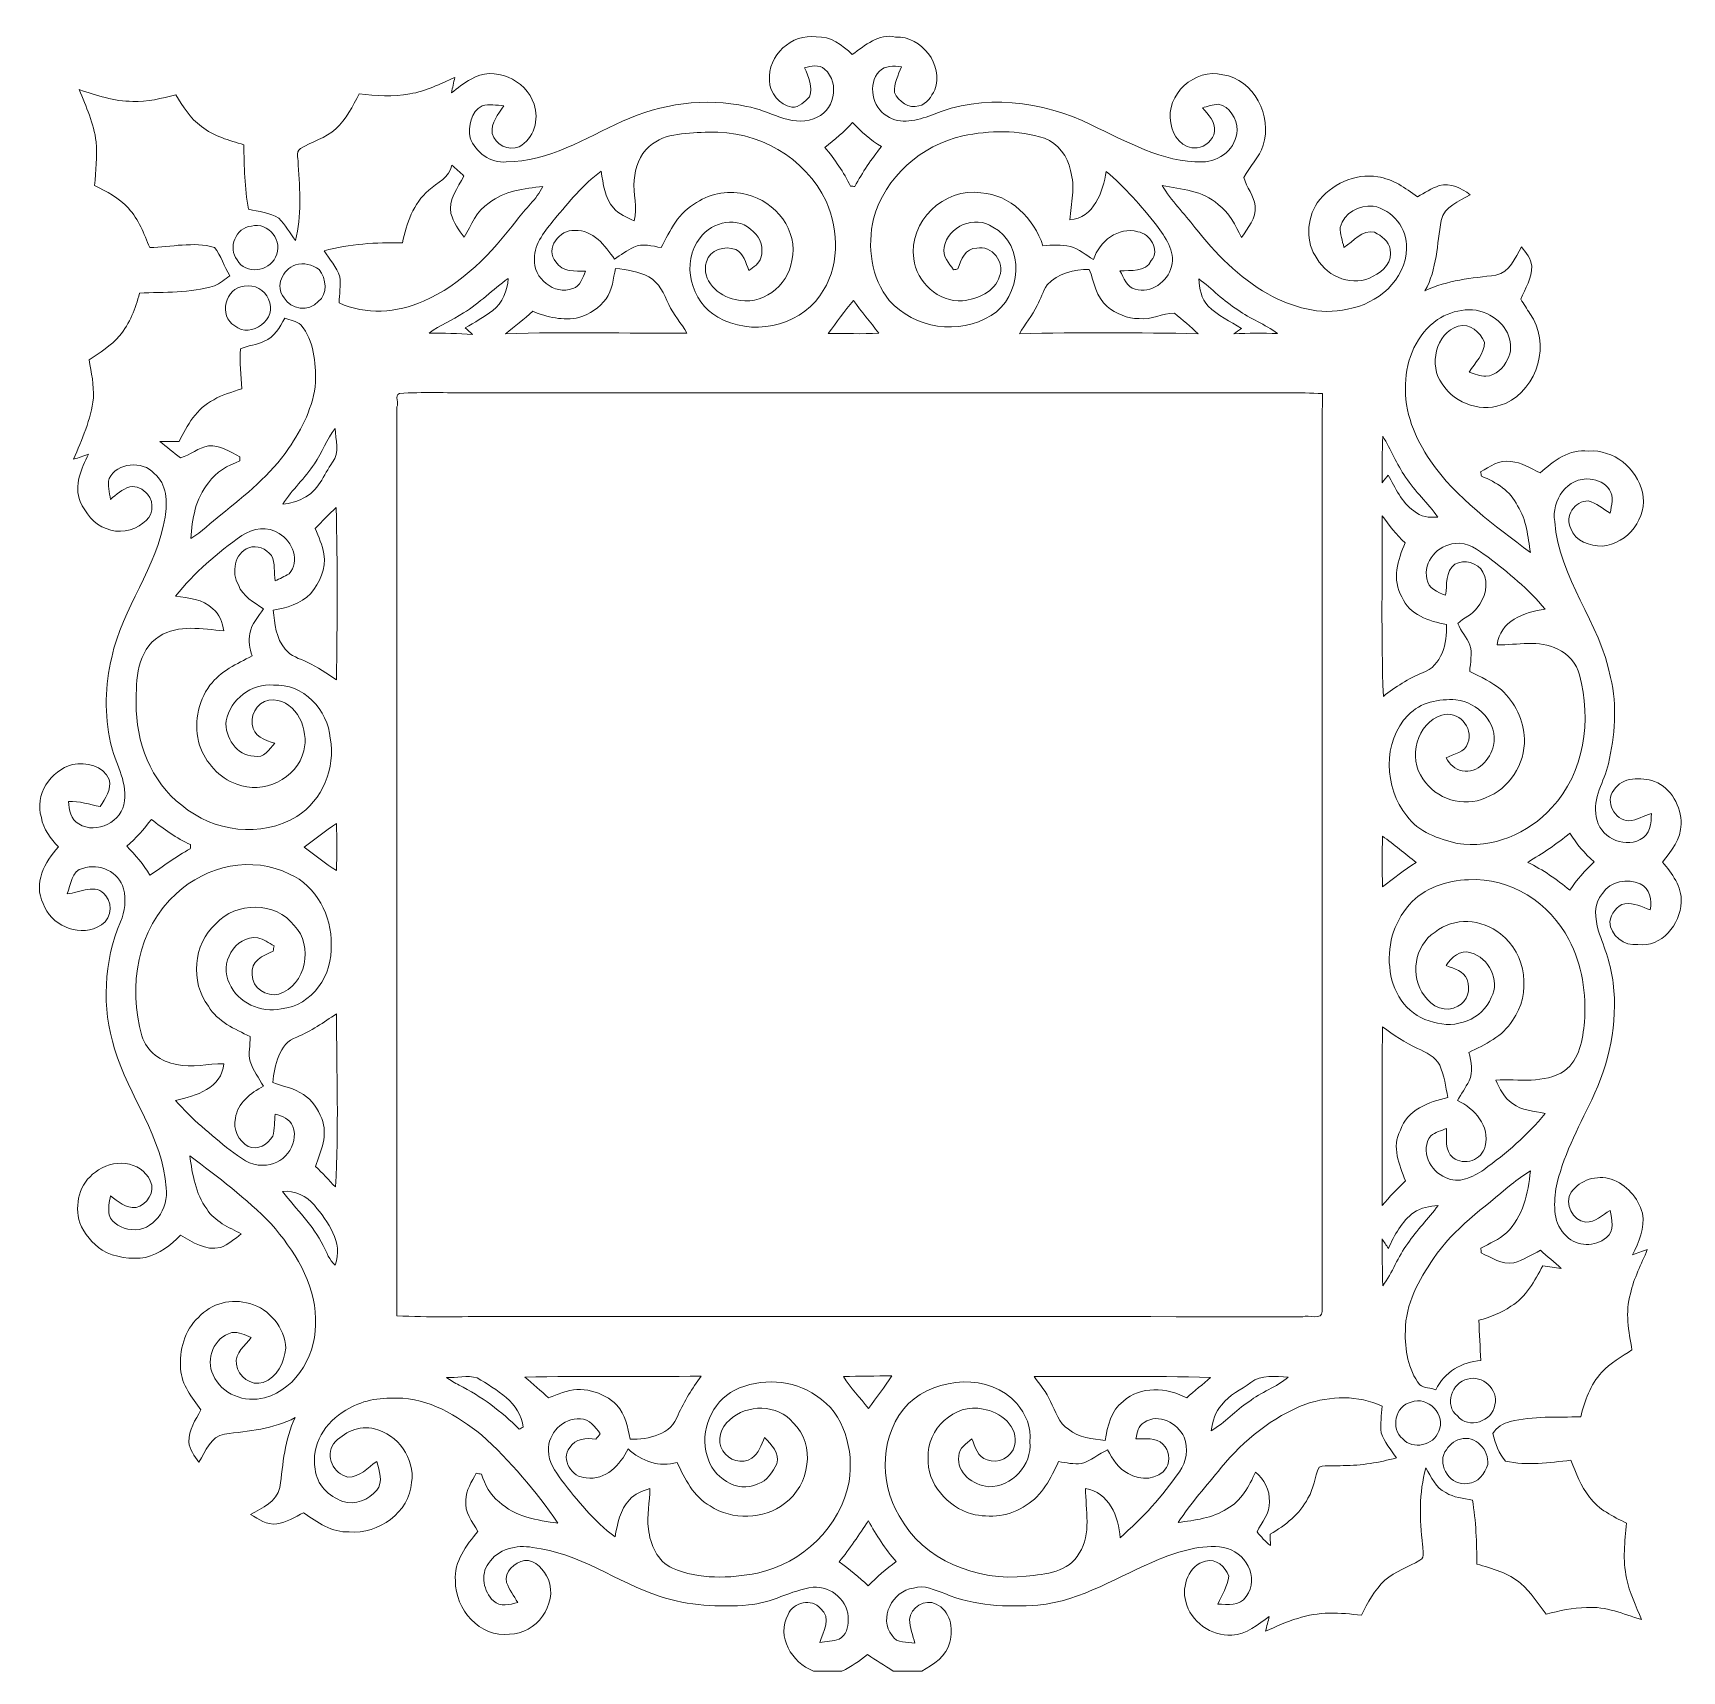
# Model space of a CAD drawing. Header units: centimetres. Extents: x -16.6 to 16.4, y -16.4 to 16.4.
import ezdxf

# ---------------------------------------------------------------- set-up
doc = ezdxf.new("R2010")
doc.units = ezdxf.units.CM
doc.header["$MEASUREMENT"] = 0
doc.layers.add('Layer 1', color=7, linetype='Continuous')

msp = doc.modelspace()

# ---------------------------------------------------------------- linework, layer by layer
at = {"layer": 'Layer 1', "color": 250, "lineweight": 9}
for points, knots in [([(-1.81727, 15.47194), (-1.86243, 15.96441), (-1.36889, 16.42161), (-0.881, 16.34224), (-0.881, 16.34224), (-0.59243, 16.3634), (-0.35924, 16.17502), (-0.16028, 15.99334), (-0.16028, 15.99334), (0.09619, 16.17185), (0.36536, 16.41738), (0.7065, 16.34046), (0.7065, 16.34046), (1.23002, 16.36164), (1.67205, 15.78414), (1.49072, 15.28426), (1.49072, 15.28426), (1.42299, 15.1495), (1.33162, 14.9971), (1.17358, 14.96076), (1.17358, 14.96076), (0.97214, 14.90008), (0.76577, 15.05319), (0.68498, 15.22993), (0.68498, 15.22993), (0.67334, 15.41161), (0.76083, 15.58059), (0.82292, 15.7464), (0.82292, 15.7464), (0.67193, 15.76298), (0.49342, 15.77568), (0.38018, 15.65362), (0.38018, 15.65362), (0.14311, 15.39962), (0.23519, 14.93042), (0.53293, 14.76074), (0.53293, 14.76074), (0.79963, 14.57976), (1.14606, 14.66866), (1.4244, 14.77908), (1.4244, 14.77908), (2.45063, 15.21017), (3.64443, 15.07259), (4.62374, 14.58082), (4.62374, 14.58082), (5.33142, 14.25662), (6.03979, 13.82658), (6.84554, 13.84316), (6.84554, 13.84316), (7.19302, 13.83505), (7.53204, 14.12574), (7.54439, 14.47816), (7.54439, 14.47816), (7.53345, 14.70323), (7.40363, 14.95653), (7.16092, 14.99604), (7.16092, 14.99604), (7.05227, 14.98757), (6.94961, 14.95547), (6.84695, 14.92337), (6.84695, 14.92337), (6.9676, 14.79072), (7.10977, 14.64714), (7.09213, 14.44923), (7.09213, 14.44923), (7.05509, 14.27814), (6.91645, 14.14373), (6.74076, 14.12609), (6.74076, 14.12609), (6.45607, 14.08517), (6.2437, 14.36633), (6.21548, 14.62139), (6.21548, 14.62139), (6.10153, 15.18865), (6.70231, 15.72664), (7.25335, 15.58694), (7.25335, 15.58694), (7.87847, 15.49416), (8.25524, 14.75544), (8.06368, 14.17654), (8.06368, 14.17654), (7.99665, 13.92889), (7.78393, 13.75602), (7.67915, 13.52742), (7.67915, 13.52742), (7.72889, 13.32916), (7.882, 13.16689), (7.90352, 12.96051), (7.90352, 12.96051), (7.92645, 12.71251), (7.76029, 12.51919), (7.63082, 12.32869), (7.63082, 12.32869), (7.51123, 12.57245), (7.39058, 12.82787), (7.16198, 12.99085), (7.16198, 12.99085), (6.85859, 13.27131), (6.42609, 13.29389), (6.04085, 13.3715), (6.04085, 13.3715), (6.22535, 13.06564), (6.48006, 12.81093), (6.69878, 12.53012), (6.69878, 12.53012), (7.10448, 12.00872), (7.57861, 11.52894), (8.15646, 11.19944), (8.15646, 11.19944), (8.63941, 10.93557), (9.20421, 10.76412), (9.7549, 10.89711), (9.7549, 10.89711), (10.34686, 10.99589), (10.9233, 11.47955), (10.93459, 12.11208), (10.93459, 12.11208), (10.95293, 12.50825), (10.65624, 12.8836), (10.26713, 12.95804), (10.26713, 12.95804), (9.98808, 12.98132), (9.67199, 12.82116), (9.60673, 12.53118), (9.60673, 12.53118), (9.60179, 12.39536), (9.64765, 12.26201), (9.68152, 12.13148), (9.68152, 12.13148), (9.87237, 12.25637), (10.04029, 12.48391), (10.29535, 12.43628), (10.29535, 12.43628), (10.42764, 12.35832), (10.57722, 12.25742), (10.60544, 12.09338), (10.60544, 12.09338), (10.66189, 11.85843), (10.4661, 11.64606), (10.26854, 11.55293), (10.26854, 11.55293), (9.88295, 11.33068), (9.35238, 11.52717), (9.14424, 11.90535), (9.14424, 11.90535), (8.90259, 12.22673), (8.93469, 12.69628), (9.14635, 13.02507), (9.14635, 13.02507), (9.41799, 13.39231), (9.89742, 13.62444), (10.35603, 13.54224), (10.35603, 13.54224), (10.65942, 13.50449), (10.91024, 13.31858), (11.15013, 13.14325), (11.15013, 13.14325), (11.29301, 13.22439), (11.43306, 13.31399), (11.58899, 13.36797), (11.58899, 13.36797), (11.8123, 13.42547), (12.03419, 13.31893), (12.20776, 13.18594), (12.20776, 13.18594), (11.99151, 13.04412), (11.68142, 12.96298), (11.62956, 12.67053), (11.62956, 12.67053), (11.53713, 12.1978), (11.54736, 11.69439), (11.30253, 11.2633), (11.30253, 11.2633), (11.74809, 11.47496), (12.24057, 11.5173), (12.72282, 11.57586), (12.72282, 11.57586), (13.00222, 11.63336), (13.10664, 11.92264), (13.23575, 12.13995), (13.23575, 12.13995), (13.32395, 12.02635), (13.42273, 11.90676), (13.44142, 11.75895), (13.44142, 11.75895), (13.44742, 11.51624), (13.30949, 11.30739), (13.21812, 11.09291), (13.21812, 11.09291), (13.28091, 10.99801), (13.34265, 10.90205), (13.40403, 10.80574), (13.40403, 10.80574), (13.82701, 10.23001), (13.56102, 9.3015), (12.91437, 9.01081), (12.91437, 9.01081), (12.46882, 8.81184), (11.90508, 8.98682), (11.64861, 9.40027), (11.64861, 9.40027), (11.36709, 9.76504), (11.51949, 10.41381), (11.96928, 10.55774), (11.96928, 10.55774), (12.20705, 10.61559), (12.40108, 10.43602), (12.49351, 10.23777), (12.49351, 10.23777), (12.49563, 9.99612), (12.30442, 9.82714), (12.18554, 9.63558), (12.18554, 9.63558), (12.29525, 9.6003), (12.40496, 9.55444), (12.52209, 9.55374), (12.52209, 9.55374), (12.71717, 9.56538), (12.88121, 9.71425), (12.95424, 9.88957), (12.95424, 9.88957), (13.11652, 10.1845), (12.94471, 10.57573), (12.66567, 10.73484), (12.66567, 10.73484), (12.33935, 10.97437), (11.87403, 10.89888), (11.55442, 10.68579), (11.55442, 10.68579), (11.14167, 10.4004), (10.91765, 9.88957), (10.91518, 9.39534), (10.91518, 9.39534), (10.87567, 8.84112), (11.11097, 8.30984), (11.41084, 7.85864), (11.41084, 7.85864), (11.93118, 7.10581), (12.69565, 6.57417), (13.41179, 6.0249), (13.41179, 6.0249), (13.36558, 6.34522), (13.33559, 6.68107), (13.15567, 6.95976), (13.15567, 6.95976), (13.01633, 7.25645), (12.7274, 7.43495), (12.43495, 7.55313), (12.43495, 7.55313), (12.43001, 7.57465), (12.42013, 7.61769), (12.41519, 7.63886), (12.41519, 7.63886), (12.60287, 7.73905), (12.78667, 7.89921), (13.01809, 7.84417), (13.01809, 7.84417), (13.23646, 7.84029), (13.41567, 7.70835), (13.60547, 7.61734), (13.60547, 7.61734), (13.87252, 7.85299), (14.19214, 8.10876), (14.57349, 8.05725), (14.57349, 8.05725), (15.07373, 8.09253), (15.54539, 7.71118), (15.65369, 7.23316), (15.65369, 7.23316), (15.77152, 6.7241), (15.36018, 6.20023), (14.85148, 6.15472), (14.85148, 6.15472), (14.60277, 6.15649), (14.31137, 6.24785), (14.22, 6.50574), (14.22, 6.50574), (14.08454, 6.74069), (14.30608, 7.06983), (14.5689, 7.05748), (14.5689, 7.05748), (14.734, 7.01726), (14.86806, 6.90049), (15.01129, 6.81336), (15.01129, 6.81336), (15.03316, 6.96752), (15.0896, 7.14038), (14.99753, 7.28114), (14.99753, 7.28114), (14.92133, 7.41802), (14.7534, 7.47129), (14.60912, 7.49387), (14.60912, 7.49387), (14.1618, 7.54784), (13.82207, 7.06065), (13.90074, 6.64649), (13.90074, 6.64649), (13.98153, 5.51125), (14.80667, 4.62261), (15.01869, 3.52335), (15.01869, 3.52335), (15.15487, 2.95573), (15.10442, 2.35918), (14.97424, 1.79544), (14.97424, 1.79544), (14.89346, 1.43948), (14.64792, 1.11987), (14.73118, 0.73569), (14.73118, 0.73569), (14.78904, 0.34376), (15.25435, 0.09999), (15.60924, 0.28202), (15.60924, 0.28202), (15.81139, 0.36986), (15.83502, 0.61293), (15.83361, 0.80519), (15.83361, 0.80519), (15.68439, 0.7558), (15.54327, 0.67149), (15.38452, 0.65879), (15.38452, 0.65879), (15.09384, 0.6669), (14.90157, 1.03943), (15.08114, 1.27086), (15.08114, 1.27086), (15.25964, 1.5432), (15.62265, 1.53262), (15.89923, 1.44689), (15.89923, 1.44689), (16.23401, 1.31461), (16.43263, 0.93995), (16.43086, 0.59141), (16.43086, 0.59141), (16.42451, 0.29084), (16.23542, 0.05342), (16.05692, -0.16812), (16.05692, -0.16812), (16.24707, -0.39672), (16.44744, -0.65531), (16.43122, -0.97175), (16.43122, -0.97175), (16.41746, -1.41202), (16.03328, -1.88439), (15.56303, -1.81771), (15.56303, -1.81771), (15.29174, -1.85617), (15.01199, -1.63462), (15.00141, -1.36192), (15.00141, -1.36192), (15.02998, -1.20423), (15.13582, -1.03455), (15.30374, -1.00139), (15.30374, -1.00139), (15.4833, -0.98128), (15.6477, -1.06347), (15.81068, -1.12415), (15.81068, -1.12415), (15.84843, -0.93118), (15.80186, -0.69694), (15.61136, -0.60381), (15.61136, -0.60381), (15.35701, -0.49586), (15.00423, -0.54136), (14.85818, -0.79995), (14.85818, -0.79995), (14.66345, -1.00033), (14.70825, -1.30195), (14.77598, -1.54784), (14.77598, -1.54784), (14.89875, -1.88862), (15.02787, -2.23223), (15.0709, -2.59453), (15.0709, -2.59453), (15.16122, -3.39181), (14.99047, -4.20531), (14.64157, -4.92357), (14.64157, -4.92357), (14.36605, -5.50142), (14.0475, -6.07257), (13.92297, -6.70827), (13.92297, -6.70827), (13.87887, -7.02859), (13.8637, -7.42335), (14.13851, -7.6523), (14.13851, -7.6523), (14.33854, -7.87067), (14.7146, -7.86926), (14.93367, -7.68335), (14.93367, -7.68335), (15.1016, -7.54083), (15.04304, -7.32387), (15.00846, -7.13866), (15.00846, -7.13866), (14.85359, -7.22509), (14.71142, -7.38031), (14.52163, -7.3729), (14.52163, -7.3729), (14.24823, -7.34821), (14.08877, -7.00355), (14.23129, -6.77036), (14.23129, -6.77036), (14.41121, -6.52765), (14.7407, -6.42182), (15.02963, -6.51283), (15.02963, -6.51283), (15.33267, -6.62008), (15.57291, -6.88501), (15.65546, -7.19475), (15.65546, -7.19475), (15.71049, -7.49355), (15.58208, -7.77013), (15.45508, -8.02942), (15.45508, -8.02942), (15.5535, -7.99344), (15.65158, -7.95745), (15.75106, -7.92289), (15.75106, -7.92289), (15.63711, -8.21604), (15.47942, -8.49367), (15.41663, -8.80483), (15.41663, -8.80483), (15.30656, -9.17242), (15.37712, -9.56082), (15.44591, -9.92984), (15.44591, -9.92984), (15.23459, -10.06601), (15.01446, -10.19442), (14.83984, -10.37787), (14.83984, -10.37787), (14.61335, -10.62622), (14.49799, -10.94831), (14.42144, -11.26969), (14.42144, -11.26969), (13.94907, -11.27992), (13.46929, -11.25205), (13.0068, -11.36459), (13.0068, -11.36459), (12.86922, -11.39845), (12.73269, -11.47677), (12.66249, -11.60306), (12.66249, -11.60306), (12.71012, -11.79639), (12.78208, -12.00911), (12.91649, -12.15587), (12.91649, -12.15587), (13.34688, -12.25359), (13.78891, -12.18409), (14.22212, -12.13823), (14.22212, -12.13823), (14.32901, -12.39117), (14.41297, -12.66246), (14.59712, -12.87342), (14.59712, -12.87342), (14.77634, -13.12742), (15.06667, -13.26006), (15.33443, -13.398), (15.33443, -13.398), (15.30268, -13.76277), (15.25505, -14.13671), (15.33831, -14.49831), (15.33831, -14.49831), (15.39087, -14.78865), (15.53022, -15.05111), (15.63359, -15.32487), (15.63359, -15.32487), (15.27552, -15.21762), (14.91956, -15.0557), (14.53715, -15.08533), (14.53715, -15.08533), (14.26128, -15.08604), (13.99282, -15.14883), (13.72788, -15.21692), (13.72788, -15.21692), (13.56666, -15.00596), (13.42167, -14.77912), (13.21988, -14.6045), (13.21988, -14.6045), (12.96905, -14.39424), (12.64979, -14.30181), (12.34111, -14.21785), (12.34111, -14.21785), (12.33899, -13.78817), (12.32382, -13.35813), (12.25256, -12.93339), (12.25256, -12.93339), (12.07159, -12.89458), (11.87827, -12.88717), (11.71775, -12.78593), (11.71775, -12.78593), (11.51102, -12.69456), (11.43271, -12.46878), (11.32052, -12.29274), (11.32052, -12.29274), (11.17977, -12.79122), (11.19423, -13.31968), (11.25597, -13.82944), (11.25597, -13.82944), (11.24926, -13.9194), (11.31382, -14.07921), (11.2027, -14.13883), (11.2027, -14.13883), (10.96951, -14.2743), (10.70669, -14.36214), (10.49608, -14.53535), (10.49608, -14.53535), (10.29535, -14.73679), (10.15212, -14.9855), (10.02971, -15.2402), (10.02971, -15.2402), (9.60602, -15.18517), (9.1654, -15.16118), (8.75548, -15.30335), (8.75548, -15.30335), (8.53076, -15.36015), (8.32579, -15.47057), (8.11236, -15.55805), (8.11236, -15.55805), (8.13529, -15.45857), (8.16105, -15.3605), (8.18645, -15.26207), (8.18645, -15.26207), (7.95714, -15.42329), (7.73101, -15.62508), (7.43644, -15.63778), (7.43644, -15.63778), (7.0251, -15.66424), (6.60988, -15.36509), (6.51252, -14.96433), (6.51252, -14.96433), (6.42997, -14.6553), (6.57284, -14.23196), (6.91221, -14.15541), (6.91221, -14.15541), (7.11859, -14.09191), (7.31015, -14.27147), (7.374, -14.45386), (7.374, -14.45386), (7.35142, -14.65777), (7.23677, -14.83204), (7.15457, -15.01548), (7.15457, -15.01548), (7.35283, -15.01795), (7.5959, -15.06452), (7.72149, -14.86555), (7.72149, -14.86555), (8.00724, -14.4849), (7.69926, -13.95821), (7.2724, -13.8813), (7.2724, -13.8813), (6.82931, -13.81463), (6.39045, -13.96174), (5.98159, -14.11731), (5.98159, -14.11731), (5.1829, -14.44716), (4.43536, -14.94881), (3.55553, -15.03806), (3.55553, -15.03806), (2.92935, -15.07616), (2.27565, -15.05852), (1.69181, -14.80311), (1.69181, -14.80311), (1.48896, -14.74102), (1.278, -14.61861), (1.06422, -14.69904), (1.06422, -14.69904), (0.64441, -14.74631), (0.35654, -15.30159), (0.64018, -15.6466), (0.64018, -15.6466), (0.72626, -15.81735), (0.94427, -15.76478), (1.09279, -15.79971), (1.09279, -15.79971), (1.05716, -15.64166), (0.98625, -15.4875), (0.98519, -15.32416), (0.98519, -15.32416), (1.00248, -15.08322), (1.29423, -14.90118), (1.51859, -15.01584), (1.51859, -15.01584), (1.79658, -15.14248), (1.87384, -15.50267), (1.78988, -15.77501), (1.78988, -15.77501), (1.7292, -16.053), (1.46603, -16.23186), (1.22896, -16.35498), (1.22896, -16.35498), (1.22896, -16.35498), (0.65499, -16.35498), (0.65499, -16.35498), (0.65499, -16.35498), (0.4839, -16.24738), (0.31245, -16.14155), (0.14594, -16.0276), (0.14594, -16.0276), (-0.01811, -16.14649), (-0.17968, -16.27314), (-0.36665, -16.35498), (-0.36665, -16.35498), (-0.36665, -16.35498), (-0.93956, -16.35498), (-0.93956, -16.35498), (-0.93956, -16.35498), (-1.3703, -16.18635), (-1.68921, -15.66742), (-1.44509, -15.22433), (-1.44509, -15.22433), (-1.34631, -14.97844), (-0.96426, -14.88778), (-0.79457, -15.1072), (-0.79457, -15.1072), (-0.56526, -15.28395), (-0.74412, -15.57464), (-0.81256, -15.78736), (-0.81256, -15.78736), (-0.68133, -15.7676), (-0.54763, -15.75773), (-0.42063, -15.71645), (-0.42063, -15.71645), (-0.28481, -15.64484), (-0.23824, -15.47692), (-0.24494, -15.33404), (-0.24494, -15.33404), (-0.21919, -14.96115), (-0.5829, -14.64859), (-0.9438, -14.6754), (-0.9438, -14.6754), (-1.39112, -14.74102), (-1.78305, -14.99926), (-2.23778, -15.03312), (-2.23778, -15.03312), (-2.83045, -15.08216), (-3.4404, -15.05111), (-4.00838, -14.86273), (-4.00838, -14.86273), (-4.87374, -14.57451), (-5.63433, -13.9889), (-6.55825, -13.88201), (-6.55825, -13.88201), (-6.87928, -13.82415), (-7.25816, -13.91164), (-7.44126, -14.20233), (-7.44126, -14.20233), (-7.6113, -14.43022), (-7.53862, -14.76466), (-7.34389, -14.95269), (-7.34389, -14.95269), (-7.20631, -15.07334), (-7.0144, -15.031), (-6.85635, -14.98338), (-6.85635, -14.98338), (-6.93537, -14.85356), (-7.02427, -14.72691), (-7.07895, -14.58439), (-7.07895, -14.58439), (-7.13363, -14.36179), (-6.91809, -14.18434), (-6.72265, -14.14518), (-6.72265, -14.14518), (-6.49264, -14.12049), (-6.33071, -14.33956), (-6.24075, -14.52195), (-6.24075, -14.52195), (-6.05131, -15.02889), (-6.49087, -15.61626), (-7.01898, -15.6145), (-7.01898, -15.6145), (-7.61306, -15.70164), (-8.11471, -15.11567), (-8.10342, -14.55264), (-8.10342, -14.55264), (-8.13552, -14.16388), (-7.88787, -13.84073), (-7.65363, -13.56027), (-7.65363, -13.56027), (-7.7637, -13.36484), (-7.92597, -13.17575), (-7.89528, -12.93445), (-7.89528, -12.93445), (-7.89493, -12.73442), (-7.77569, -12.56932), (-7.69067, -12.39787), (-7.69067, -12.39787), (-7.65398, -12.40387), (-7.61729, -12.40987), (-7.58025, -12.41692), (-7.58025, -12.41692), (-7.50899, -12.62541), (-7.40915, -12.83179), (-7.22959, -12.96937), (-7.22959, -12.96937), (-6.91209, -13.26747), (-6.46794, -13.34332), (-6.05272, -13.39412), (-6.05272, -13.39412), (-6.49511, -12.75312), (-7.00346, -12.15022), (-7.58201, -11.62811), (-7.58201, -11.62811), (-8.06885, -11.2524), (-8.63788, -10.88728), (-9.27711, -10.89433), (-9.27711, -10.89433), (-9.62989, -10.88128), (-9.99643, -10.94266), (-10.29593, -11.13845), (-10.29593, -11.13845), (-10.70692, -11.36353), (-11.00361, -11.83625), (-10.90977, -12.31567), (-10.90977, -12.31567), (-10.88684, -12.62189), (-10.63848, -12.86601), (-10.35696, -12.96055), (-10.35696, -12.96055), (-10.11566, -13.04522), (-9.83768, -12.92704), (-9.67963, -12.73865), (-9.67963, -12.73865), (-9.5424, -12.57144), (-9.63024, -12.34954), (-9.67963, -12.16433), (-9.67963, -12.16433), (-9.86237, -12.28322), (-10.01689, -12.48324), (-10.25607, -12.47301), (-10.25607, -12.47301), (-10.54746, -12.41622), (-10.71151, -12.05321), (-10.54111, -11.80767), (-10.54111, -11.80767), (-10.34426, -11.57872), (-10.02712, -11.42597), (-9.72196, -11.51169), (-9.72196, -11.51169), (-9.25947, -11.61823), (-8.90811, -12.10754), (-8.98007, -12.58202), (-8.98007, -12.58202), (-9.02735, -13.18457), (-9.64471, -13.62095), (-10.2275, -13.57192), (-10.2275, -13.57192), (-10.57851, -13.58744), (-10.87131, -13.38142), (-11.14154, -13.18809), (-11.14154, -13.18809), (-11.31617, -13.26817), (-11.48374, -13.39165), (-11.68129, -13.40787), (-11.68129, -13.40787), (-11.87991, -13.44245), (-12.04077, -13.30945), (-12.20517, -13.22443), (-12.20517, -13.22443), (-11.97304, -13.09214), (-11.68094, -12.97431), (-11.61673, -12.68115), (-11.61673, -12.68115), (-11.55394, -12.20878), (-11.52536, -11.71983), (-11.31158, -11.28521), (-11.31158, -11.28521), (-11.74726, -11.51628), (-12.24397, -11.55156), (-12.72305, -11.61541), (-12.72305, -11.61541), (-13.00738, -11.65739), (-13.10158, -11.96254), (-13.2374, -12.17562), (-13.2374, -12.17562), (-13.32806, -12.05497), (-13.42931, -11.9255), (-13.43742, -11.76887), (-13.43742, -11.76887), (-13.448, -11.52898), (-13.30619, -11.33037), (-13.19647, -11.13069), (-13.19647, -11.13069), (-13.37498, -10.88234), (-13.58418, -10.63116), (-13.60499, -10.31154), (-13.60499, -10.31154), (-13.6311, -9.93936), (-13.53338, -9.53684), (-13.24551, -9.27932), (-13.24551, -9.27932), (-12.99715, -8.99357), (-12.57805, -8.89302), (-12.22104, -9.00415), (-12.22104, -9.00415), (-11.82311, -9.11245), (-11.52113, -9.4818), (-11.50067, -9.89631), (-11.50067, -9.89631), (-11.52678, -10.17467), (-11.66965, -10.48088), (-11.9494, -10.57965), (-11.9494, -10.57965), (-12.19035, -10.66291), (-12.45599, -10.45795), (-12.48915, -10.2177), (-12.48915, -10.2177), (-12.51632, -9.98381), (-12.31594, -9.84023), (-12.19, -9.67972), (-12.19, -9.67972), (-12.31276, -9.62292), (-12.44188, -9.56859), (-12.58193, -9.58447), (-12.58193, -9.58447), (-12.93154, -9.67407), (-13.11675, -10.11468), (-12.95059, -10.43149), (-12.95059, -10.43149), (-12.7869, -10.82025), (-12.31841, -10.99487), (-11.924, -10.88587), (-11.924, -10.88587), (-11.25126, -10.70877), (-10.8632, -9.963), (-10.90553, -9.30225), (-10.90553, -9.30225), (-10.91471, -8.57588), (-11.33486, -7.9384), (-11.79206, -7.40712), (-11.79206, -7.40712), (-12.28631, -6.89912), (-12.8564, -6.47085), (-13.4219, -6.04646), (-13.4219, -6.04646), (-13.36475, -6.41476), (-13.31042, -6.80246), (-13.08076, -7.10973), (-13.08076, -7.10973), (-12.92378, -7.35985), (-12.64226, -7.47839), (-12.38932, -7.60609), (-12.38932, -7.60609), (-12.52231, -7.70804), (-12.65073, -7.82234), (-12.80912, -7.88336), (-12.80912, -7.88336), (-13.10863, -7.94758), (-13.36298, -7.77366), (-13.60816, -7.63537), (-13.60816, -7.63537), (-13.80219, -7.83328), (-14.03291, -8.01037), (-14.30596, -8.07916), (-14.30596, -8.07916), (-14.59841, -8.12115), (-14.91768, -8.08481), (-15.17591, -7.93347), (-15.17591, -7.93347), (-15.36782, -7.79552), (-15.53398, -7.6075), (-15.62253, -7.38702), (-15.62253, -7.38702), (-15.73471, -7.02542), (-15.62993, -6.59221), (-15.30714, -6.37137), (-15.30714, -6.37137), (-14.99176, -6.09832), (-14.39027, -6.1343), (-14.21247, -6.5474), (-14.21247, -6.5474), (-14.09994, -6.76472), (-14.28021, -7.02789), (-14.49681, -7.07904), (-14.49681, -7.07904), (-14.70213, -7.09739), (-14.85629, -6.96016), (-15.00658, -6.84762), (-15.00658, -6.84762), (-15.03409, -6.9718), (-15.05632, -7.10021), (-15.03409, -7.22756), (-15.03409, -7.22756), (-14.97165, -7.40677), (-14.77621, -7.50872), (-14.59488, -7.51931), (-14.59488, -7.51931), (-14.15462, -7.58104), (-13.82936, -7.08892), (-13.89603, -6.68922), (-13.89603, -6.68922), (-13.95777, -5.67075), (-14.64533, -4.85866), (-14.92473, -3.9051), (-14.92473, -3.9051), (-15.18826, -3.0796), (-15.14345, -2.16132), (-14.80867, -1.36228), (-14.80867, -1.36228), (-14.71695, -1.15625), (-14.69401, -0.91954), (-14.74693, -0.70047), (-14.74693, -0.70047), (-14.83477, -0.36462), (-15.23659, -0.18294), (-15.56008, -0.29371), (-15.56008, -0.29371), (-15.79292, -0.33393), (-15.80068, -0.63097), (-15.87511, -0.80171), (-15.87511, -0.80171), (-15.62147, -0.79113), (-15.28986, -0.5717), (-15.10394, -0.84087), (-15.10394, -0.84087), (-14.93426, -1.03208), (-15.0228, -1.38768), (-15.27151, -1.46882), (-15.27151, -1.46882), (-15.6825, -1.67131), (-16.20531, -1.41837), (-16.35489, -0.99821), (-16.35489, -0.99821), (-16.5595, -0.59887), (-16.32314, -0.16107), (-16.04833, 0.13456), (-16.04833, 0.13456), (-16.20143, 0.30424), (-16.35771, 0.48769), (-16.39193, 0.72299), (-16.39193, 0.72299), (-16.53587, 1.17561), (-16.20849, 1.66491), (-15.76716, 1.78309), (-15.76716, 1.78309), (-15.49376, 1.83706), (-15.15721, 1.76298), (-15.03515, 1.48358), (-15.03515, 1.48358), (-14.978, 1.28461), (-15.11276, 1.10152), (-15.21471, 0.94595), (-15.21471, 0.94595), (-15.42568, 0.97629), (-15.6324, 1.06025), (-15.8483, 1.04473), (-15.8483, 1.04473), (-15.84125, 0.87998), (-15.80844, 0.67466), (-15.64158, 0.59458), (-15.64158, 0.59458), (-15.2895, 0.37339), (-14.75928, 0.64432), (-14.72823, 1.05425), (-14.72823, 1.05425), (-14.67214, 1.46982), (-14.92579, 1.82789), (-15.00481, 2.21948), (-15.00481, 2.21948), (-15.13393, 2.77863), (-15.11911, 3.37166), (-14.98294, 3.92834), (-14.98294, 3.92834), (-14.7741, 4.91788), (-14.07489, 5.72715), (-13.91579, 6.73257), (-13.91579, 6.73257), (-13.86851, 7.0342), (-13.87557, 7.39826), (-14.13204, 7.60958), (-14.13204, 7.60958), (-14.37193, 7.86852), (-14.87358, 7.83218), (-15.03656, 7.50516), (-15.03656, 7.50516), (-15.0729, 7.36969), (-15.02527, 7.22717), (-15.01116, 7.08994), (-15.01116, 7.08994), (-14.88875, 7.1813), (-14.77551, 7.29772), (-14.62311, 7.33723), (-14.62311, 7.33723), (-14.4887, 7.36792), (-14.35111, 7.29349), (-14.2668, 7.19154), (-14.2668, 7.19154), (-14.11863, 7.02644), (-14.15885, 6.7241), (-14.35888, 6.6158), (-14.35888, 6.6158), (-14.55643, 6.44365), (-14.85559, 6.40449), (-15.09548, 6.50432), (-15.09548, 6.50432), (-15.34242, 6.59075), (-15.50646, 6.81865), (-15.61688, 7.04407), (-15.61688, 7.04407), (-15.73859, 7.36792), (-15.59289, 7.70589), (-15.44755, 7.9941), (-15.44755, 7.9941), (-15.54703, 7.96094), (-15.64616, 7.92602), (-15.74529, 7.89074), (-15.74529, 7.89074), (-15.58337, 8.28903), (-15.3971, 8.6859), (-15.34842, 9.11805), (-15.34842, 9.11805), (-15.34277, 9.37488), (-15.38546, 9.62923), (-15.43732, 9.8797), (-15.43732, 9.8797), (-15.22495, 10.02822), (-14.99493, 10.16192), (-14.82736, 10.36371), (-14.82736, 10.36371), (-14.62099, 10.60713), (-14.50034, 10.9084), (-14.42943, 11.21602), (-14.42943, 11.21602), (-13.92813, 11.24213), (-13.41237, 11.20932), (-12.92766, 11.36454), (-12.92766, 11.36454), (-12.81159, 11.40723), (-12.72058, 11.49542), (-12.62074, 11.56492), (-12.62074, 11.56492), (-12.73892, 11.74519), (-12.79325, 11.96321), (-12.9266, 12.13254), (-12.9266, 12.13254), (-13.34958, 12.25072), (-13.79373, 12.13889), (-14.22376, 12.12901), (-14.22376, 12.12901), (-14.33736, 12.40383), (-14.44178, 12.6924), (-14.64886, 12.91394), (-14.64886, 12.91394), (-14.83689, 13.11679), (-15.08172, 13.25261), (-15.33007, 13.36832), (-15.33007, 13.36832), (-15.29656, 13.65901), (-15.27257, 13.95287), (-15.2955, 14.24533), (-15.2955, 14.24533), (-15.34171, 14.61151), (-15.49835, 14.94912), (-15.63346, 15.28849), (-15.63346, 15.28849), (-15.28598, 15.17595), (-14.93426, 15.05213), (-14.56349, 15.05389), (-14.56349, 15.05389), (-14.26927, 15.04014), (-13.98246, 15.1114), (-13.70059, 15.18548), (-13.70059, 15.18548), (-13.5556, 14.95476), (-13.41625, 14.71099), (-13.18695, 14.55295), (-13.18695, 14.55295), (-12.94424, 14.35257), (-12.63309, 14.27461), (-12.33887, 14.1843), (-12.33887, 14.1843), (-12.33464, 13.75285), (-12.32511, 13.31999), (-12.24538, 12.89419), (-12.24538, 12.89419), (-12.03936, 12.85291), (-11.81852, 12.83245), (-11.64002, 12.71357), (-11.64002, 12.71357), (-11.50702, 12.58339), (-11.41636, 12.41617), (-11.3017, 12.27012), (-11.3017, 12.27012), (-11.18846, 12.76542), (-11.20822, 13.27589), (-11.25337, 13.7786), (-11.25337, 13.7786), (-11.23468, 13.8735), (-11.31793, 14.03966), (-11.20786, 14.10951), (-11.20786, 14.10951), (-10.97715, 14.24956), (-10.70022, 14.31447), (-10.50055, 14.50462), (-10.50055, 14.50462), (-10.29276, 14.69759), (-10.15553, 14.95194), (-10.03276, 15.20453), (-10.03276, 15.20453), (-9.69551, 15.1622), (-9.34978, 15.13539), (-9.01394, 15.20453), (-9.01394, 15.20453), (-8.69503, 15.25215), (-8.40822, 15.40491), (-8.11612, 15.53261), (-8.11612, 15.53261), (-8.13729, 15.4296), (-8.16163, 15.3273), (-8.18526, 15.22464), (-8.18526, 15.22464), (-8.05615, 15.31848), (-7.93232, 15.42149), (-7.79121, 15.49804), (-7.79121, 15.49804), (-7.3393, 15.78026), (-6.68596, 15.48852), (-6.52968, 14.99639), (-6.52968, 14.99639), (-6.42102, 14.68983), (-6.53356, 14.30636), (-6.82742, 14.14655), (-6.82742, 14.14655), (-7.04297, 14.05024), (-7.30685, 14.18959), (-7.36717, 14.41219), (-7.36717, 14.41219), (-7.39857, 14.62985), (-7.24652, 14.79601), (-7.1361, 14.96182), (-7.1361, 14.96182), (-7.27827, 14.97628), (-7.43067, 15.00768), (-7.56967, 14.96147), (-7.56967, 14.96147), (-7.79897, 14.85634), (-7.84977, 14.54589), (-7.80815, 14.324), (-7.80815, 14.324), (-7.70337, 14.03648), (-7.40175, 13.80965), (-7.08707, 13.84316), (-7.08707, 13.84316), (-6.23828, 13.84563), (-5.50909, 14.31835), (-4.7605, 14.65561), (-4.7605, 14.65561), (-3.98756, 15.0045), (-3.10879, 15.13927), (-2.27518, 14.94912), (-2.27518, 14.94912), (-1.8208, 14.88738), (-1.40805, 14.53143), (-0.93356, 14.70711), (-0.93356, 14.70711), (-0.52611, 14.8267), (-0.38817, 15.42043), (-0.7152, 15.69807), (-0.7152, 15.69807), (-0.82667, 15.79861), (-0.98472, 15.76121), (-1.11419, 15.72594), (-1.11419, 15.72594), (-1.04046, 15.54567), (-0.94732, 15.33929), (-1.01506, 15.14491), (-1.01506, 15.14491), (-1.10643, 15.04895), (-1.22566, 14.93007), (-1.3703, 14.93571), (-1.3703, 14.93571), (-1.61972, 14.97981), (-1.81445, 15.2204), (-1.81727, 15.47194), (-1.81727, 15.47194), (-1.81727, 15.47194), (-1.81727, 15.47194), (-1.81727, 15.47194)], [0, 0, 0, 0, 0.00338983, 0.00338983, 0.00338983, 0.00338983, 0.00677966, 0.00677966, 0.00677966, 0.00677966, 0.01016949, 0.01016949, 0.01016949, 0.01016949, 0.01355932, 0.01355932, 0.01355932, 0.01355932, 0.01694915, 0.01694915, 0.01694915, 0.01694915, 0.02033898, 0.02033898, 0.02033898, 0.02033898, 0.02372881, 0.02372881, 0.02372881, 0.02372881, 0.02711864, 0.02711864, 0.02711864, 0.02711864, 0.03050847, 0.03050847, 0.03050847, 0.03050847, 0.03389831, 0.03389831, 0.03389831, 0.03389831, 0.03728814, 0.03728814, 0.03728814, 0.03728814, 0.04067797, 0.04067797, 0.04067797, 0.04067797, 0.0440678, 0.0440678, 0.0440678, 0.0440678, 0.04745763, 0.04745763, 0.04745763, 0.04745763, 0.05084746, 0.05084746, 0.05084746, 0.05084746, 0.05423729, 0.05423729, 0.05423729, 0.05423729, 0.05762712, 0.05762712, 0.05762712, 0.05762712, 0.06101695, 0.06101695, 0.06101695, 0.06101695, 0.06440678, 0.06440678, 0.06440678, 0.06440678, 0.06779661, 0.06779661, 0.06779661, 0.06779661, 0.07118644, 0.07118644, 0.07118644, 0.07118644, 0.07457627, 0.07457627, 0.07457627, 0.07457627, 0.0779661, 0.0779661, 0.0779661, 0.0779661, 0.08135593, 0.08135593, 0.08135593, 0.08135593, 0.08474576, 0.08474576, 0.08474576, 0.08474576, 0.08813559, 0.08813559, 0.08813559, 0.08813559, 0.09152542, 0.09152542, 0.09152542, 0.09152542, 0.09491525, 0.09491525, 0.09491525, 0.09491525, 0.09830508, 0.09830508, 0.09830508, 0.09830508, 0.10169492, 0.10169492, 0.10169492, 0.10169492, 0.10508475, 0.10508475, 0.10508475, 0.10508475, 0.10847458, 0.10847458, 0.10847458, 0.10847458, 0.11186441, 0.11186441, 0.11186441, 0.11186441, 0.11525424, 0.11525424, 0.11525424, 0.11525424, 0.11864407, 0.11864407, 0.11864407, 0.11864407, 0.1220339, 0.1220339, 0.1220339, 0.1220339, 0.12542373, 0.12542373, 0.12542373, 0.12542373, 0.12881356, 0.12881356, 0.12881356, 0.12881356, 0.13220339, 0.13220339, 0.13220339, 0.13220339, 0.13559322, 0.13559322, 0.13559322, 0.13559322, 0.13898305, 0.13898305, 0.13898305, 0.13898305, 0.14237288, 0.14237288, 0.14237288, 0.14237288, 0.14576271, 0.14576271, 0.14576271, 0.14576271, 0.14915254, 0.14915254, 0.14915254, 0.14915254, 0.15254237, 0.15254237, 0.15254237, 0.15254237, 0.1559322, 0.1559322, 0.1559322, 0.1559322, 0.15932203, 0.15932203, 0.15932203, 0.15932203, 0.16271186, 0.16271186, 0.16271186, 0.16271186, 0.16610169, 0.16610169, 0.16610169, 0.16610169, 0.16949153, 0.16949153, 0.16949153, 0.16949153, 0.17288136, 0.17288136, 0.17288136, 0.17288136, 0.17627119, 0.17627119, 0.17627119, 0.17627119, 0.17966102, 0.17966102, 0.17966102, 0.17966102, 0.18305085, 0.18305085, 0.18305085, 0.18305085, 0.18644068, 0.18644068, 0.18644068, 0.18644068, 0.18983051, 0.18983051, 0.18983051, 0.18983051, 0.19322034, 0.19322034, 0.19322034, 0.19322034, 0.19661017, 0.19661017, 0.19661017, 0.19661017, 0.2, 0.2, 0.2, 0.2, 0.20338983, 0.20338983, 0.20338983, 0.20338983, 0.20677966, 0.20677966, 0.20677966, 0.20677966, 0.21016949, 0.21016949, 0.21016949, 0.21016949, 0.21355932, 0.21355932, 0.21355932, 0.21355932, 0.21694915, 0.21694915, 0.21694915, 0.21694915, 0.22033898, 0.22033898, 0.22033898, 0.22033898, 0.22372881, 0.22372881, 0.22372881, 0.22372881, 0.22711864, 0.22711864, 0.22711864, 0.22711864, 0.23050847, 0.23050847, 0.23050847, 0.23050847, 0.23389831, 0.23389831, 0.23389831, 0.23389831, 0.23728814, 0.23728814, 0.23728814, 0.23728814, 0.24067797, 0.24067797, 0.24067797, 0.24067797, 0.2440678, 0.2440678, 0.2440678, 0.2440678, 0.24745763, 0.24745763, 0.24745763, 0.24745763, 0.25084746, 0.25084746, 0.25084746, 0.25084746, 0.25423729, 0.25423729, 0.25423729, 0.25423729, 0.25762712, 0.25762712, 0.25762712, 0.25762712, 0.26101695, 0.26101695, 0.26101695, 0.26101695, 0.26440678, 0.26440678, 0.26440678, 0.26440678, 0.26779661, 0.26779661, 0.26779661, 0.26779661, 0.27118644, 0.27118644, 0.27118644, 0.27118644, 0.27457627, 0.27457627, 0.27457627, 0.27457627, 0.2779661, 0.2779661, 0.2779661, 0.2779661, 0.28135593, 0.28135593, 0.28135593, 0.28135593, 0.28474576, 0.28474576, 0.28474576, 0.28474576, 0.28813559, 0.28813559, 0.28813559, 0.28813559, 0.29152542, 0.29152542, 0.29152542, 0.29152542, 0.29491525, 0.29491525, 0.29491525, 0.29491525, 0.29830508, 0.29830508, 0.29830508, 0.29830508, 0.30169492, 0.30169492, 0.30169492, 0.30169492, 0.30508475, 0.30508475, 0.30508475, 0.30508475, 0.30847458, 0.30847458, 0.30847458, 0.30847458, 0.31186441, 0.31186441, 0.31186441, 0.31186441, 0.31525424, 0.31525424, 0.31525424, 0.31525424, 0.31864407, 0.31864407, 0.31864407, 0.31864407, 0.3220339, 0.3220339, 0.3220339, 0.3220339, 0.32542373, 0.32542373, 0.32542373, 0.32542373, 0.32881356, 0.32881356, 0.32881356, 0.32881356, 0.33220339, 0.33220339, 0.33220339, 0.33220339, 0.33559322, 0.33559322, 0.33559322, 0.33559322, 0.33898305, 0.33898305, 0.33898305, 0.33898305, 0.34237288, 0.34237288, 0.34237288, 0.34237288, 0.34576271, 0.34576271, 0.34576271, 0.34576271, 0.34915254, 0.34915254, 0.34915254, 0.34915254, 0.35254237, 0.35254237, 0.35254237, 0.35254237, 0.3559322, 0.3559322, 0.3559322, 0.3559322, 0.35932203, 0.35932203, 0.35932203, 0.35932203, 0.36271186, 0.36271186, 0.36271186, 0.36271186, 0.36610169, 0.36610169, 0.36610169, 0.36610169, 0.36949153, 0.36949153, 0.36949153, 0.36949153, 0.37288136, 0.37288136, 0.37288136, 0.37288136, 0.37627119, 0.37627119, 0.37627119, 0.37627119, 0.37966102, 0.37966102, 0.37966102, 0.37966102, 0.38305085, 0.38305085, 0.38305085, 0.38305085, 0.38644068, 0.38644068, 0.38644068, 0.38644068, 0.38983051, 0.38983051, 0.38983051, 0.38983051, 0.39322034, 0.39322034, 0.39322034, 0.39322034, 0.39661017, 0.39661017, 0.39661017, 0.39661017, 0.4, 0.4, 0.4, 0.4, 0.40338983, 0.40338983, 0.40338983, 0.40338983, 0.40677966, 0.40677966, 0.40677966, 0.40677966, 0.41016949, 0.41016949, 0.41016949, 0.41016949, 0.41355932, 0.41355932, 0.41355932, 0.41355932, 0.41694915, 0.41694915, 0.41694915, 0.41694915, 0.42033898, 0.42033898, 0.42033898, 0.42033898, 0.42372881, 0.42372881, 0.42372881, 0.42372881, 0.42711864, 0.42711864, 0.42711864, 0.42711864, 0.43050847, 0.43050847, 0.43050847, 0.43050847, 0.43389831, 0.43389831, 0.43389831, 0.43389831, 0.43728814, 0.43728814, 0.43728814, 0.43728814, 0.44067797, 0.44067797, 0.44067797, 0.44067797, 0.4440678, 0.4440678, 0.4440678, 0.4440678, 0.44745763, 0.44745763, 0.44745763, 0.44745763, 0.45084746, 0.45084746, 0.45084746, 0.45084746, 0.45423729, 0.45423729, 0.45423729, 0.45423729, 0.45762712, 0.45762712, 0.45762712, 0.45762712, 0.46101695, 0.46101695, 0.46101695, 0.46101695, 0.46440678, 0.46440678, 0.46440678, 0.46440678, 0.46779661, 0.46779661, 0.46779661, 0.46779661, 0.47118644, 0.47118644, 0.47118644, 0.47118644, 0.47457627, 0.47457627, 0.47457627, 0.47457627, 0.4779661, 0.4779661, 0.4779661, 0.4779661, 0.48135593, 0.48135593, 0.48135593, 0.48135593, 0.48474576, 0.48474576, 0.48474576, 0.48474576, 0.48813559, 0.48813559, 0.48813559, 0.48813559, 0.49152542, 0.49152542, 0.49152542, 0.49152542, 0.49491525, 0.49491525, 0.49491525, 0.49491525, 0.49830508, 0.49830508, 0.49830508, 0.49830508, 0.50169492, 0.50169492, 0.50169492, 0.50169492, 0.50508475, 0.50508475, 0.50508475, 0.50508475, 0.50847458, 0.50847458, 0.50847458, 0.50847458, 0.51186441, 0.51186441, 0.51186441, 0.51186441, 0.51525424, 0.51525424, 0.51525424, 0.51525424, 0.51864407, 0.51864407, 0.51864407, 0.51864407, 0.5220339, 0.5220339, 0.5220339, 0.5220339, 0.52542373, 0.52542373, 0.52542373, 0.52542373, 0.52881356, 0.52881356, 0.52881356, 0.52881356, 0.53220339, 0.53220339, 0.53220339, 0.53220339, 0.53559322, 0.53559322, 0.53559322, 0.53559322, 0.53898305, 0.53898305, 0.53898305, 0.53898305, 0.54237288, 0.54237288, 0.54237288, 0.54237288, 0.54576271, 0.54576271, 0.54576271, 0.54576271, 0.54915254, 0.54915254, 0.54915254, 0.54915254, 0.55254237, 0.55254237, 0.55254237, 0.55254237, 0.5559322, 0.5559322, 0.5559322, 0.5559322, 0.55932203, 0.55932203, 0.55932203, 0.55932203, 0.56271186, 0.56271186, 0.56271186, 0.56271186, 0.56610169, 0.56610169, 0.56610169, 0.56610169, 0.56949153, 0.56949153, 0.56949153, 0.56949153, 0.57288136, 0.57288136, 0.57288136, 0.57288136, 0.57627119, 0.57627119, 0.57627119, 0.57627119, 0.57966102, 0.57966102, 0.57966102, 0.57966102, 0.58305085, 0.58305085, 0.58305085, 0.58305085, 0.58644068, 0.58644068, 0.58644068, 0.58644068, 0.58983051, 0.58983051, 0.58983051, 0.58983051, 0.59322034, 0.59322034, 0.59322034, 0.59322034, 0.59661017, 0.59661017, 0.59661017, 0.59661017, 0.6, 0.6, 0.6, 0.6, 0.60338983, 0.60338983, 0.60338983, 0.60338983, 0.60677966, 0.60677966, 0.60677966, 0.60677966, 0.61016949, 0.61016949, 0.61016949, 0.61016949, 0.61355932, 0.61355932, 0.61355932, 0.61355932, 0.61694915, 0.61694915, 0.61694915, 0.61694915, 0.62033898, 0.62033898, 0.62033898, 0.62033898, 0.62372881, 0.62372881, 0.62372881, 0.62372881, 0.62711864, 0.62711864, 0.62711864, 0.62711864, 0.63050847, 0.63050847, 0.63050847, 0.63050847, 0.63389831, 0.63389831, 0.63389831, 0.63389831, 0.63728814, 0.63728814, 0.63728814, 0.63728814, 0.64067797, 0.64067797, 0.64067797, 0.64067797, 0.6440678, 0.6440678, 0.6440678, 0.6440678, 0.64745763, 0.64745763, 0.64745763, 0.64745763, 0.65084746, 0.65084746, 0.65084746, 0.65084746, 0.65423729, 0.65423729, 0.65423729, 0.65423729, 0.65762712, 0.65762712, 0.65762712, 0.65762712, 0.66101695, 0.66101695, 0.66101695, 0.66101695, 0.66440678, 0.66440678, 0.66440678, 0.66440678, 0.66779661, 0.66779661, 0.66779661, 0.66779661, 0.67118644, 0.67118644, 0.67118644, 0.67118644, 0.67457627, 0.67457627, 0.67457627, 0.67457627, 0.6779661, 0.6779661, 0.6779661, 0.6779661, 0.68135593, 0.68135593, 0.68135593, 0.68135593, 0.68474576, 0.68474576, 0.68474576, 0.68474576, 0.68813559, 0.68813559, 0.68813559, 0.68813559, 0.69152542, 0.69152542, 0.69152542, 0.69152542, 0.69491525, 0.69491525, 0.69491525, 0.69491525, 0.69830508, 0.69830508, 0.69830508, 0.69830508, 0.70169492, 0.70169492, 0.70169492, 0.70169492, 0.70508475, 0.70508475, 0.70508475, 0.70508475, 0.70847458, 0.70847458, 0.70847458, 0.70847458, 0.71186441, 0.71186441, 0.71186441, 0.71186441, 0.71525424, 0.71525424, 0.71525424, 0.71525424, 0.71864407, 0.71864407, 0.71864407, 0.71864407, 0.7220339, 0.7220339, 0.7220339, 0.7220339, 0.72542373, 0.72542373, 0.72542373, 0.72542373, 0.72881356, 0.72881356, 0.72881356, 0.72881356, 0.73220339, 0.73220339, 0.73220339, 0.73220339, 0.73559322, 0.73559322, 0.73559322, 0.73559322, 0.73898305, 0.73898305, 0.73898305, 0.73898305, 0.74237288, 0.74237288, 0.74237288, 0.74237288, 0.74576271, 0.74576271, 0.74576271, 0.74576271, 0.74915254, 0.74915254, 0.74915254, 0.74915254, 0.75254237, 0.75254237, 0.75254237, 0.75254237, 0.7559322, 0.7559322, 0.7559322, 0.7559322, 0.75932203, 0.75932203, 0.75932203, 0.75932203, 0.76271186, 0.76271186, 0.76271186, 0.76271186, 0.76610169, 0.76610169, 0.76610169, 0.76610169, 0.76949153, 0.76949153, 0.76949153, 0.76949153, 0.77288136, 0.77288136, 0.77288136, 0.77288136, 0.77627119, 0.77627119, 0.77627119, 0.77627119, 0.77966102, 0.77966102, 0.77966102, 0.77966102, 0.78305085, 0.78305085, 0.78305085, 0.78305085, 0.78644068, 0.78644068, 0.78644068, 0.78644068, 0.78983051, 0.78983051, 0.78983051, 0.78983051, 0.79322034, 0.79322034, 0.79322034, 0.79322034, 0.79661017, 0.79661017, 0.79661017, 0.79661017, 0.8, 0.8, 0.8, 0.8, 0.80338983, 0.80338983, 0.80338983, 0.80338983, 0.80677966, 0.80677966, 0.80677966, 0.80677966, 0.81016949, 0.81016949, 0.81016949, 0.81016949, 0.81355932, 0.81355932, 0.81355932, 0.81355932, 0.81694915, 0.81694915, 0.81694915, 0.81694915, 0.82033898, 0.82033898, 0.82033898, 0.82033898, 0.82372881, 0.82372881, 0.82372881, 0.82372881, 0.82711864, 0.82711864, 0.82711864, 0.82711864, 0.83050847, 0.83050847, 0.83050847, 0.83050847, 0.83389831, 0.83389831, 0.83389831, 0.83389831, 0.83728814, 0.83728814, 0.83728814, 0.83728814, 0.84067797, 0.84067797, 0.84067797, 0.84067797, 0.8440678, 0.8440678, 0.8440678, 0.8440678, 0.84745763, 0.84745763, 0.84745763, 0.84745763, 0.85084746, 0.85084746, 0.85084746, 0.85084746, 0.85423729, 0.85423729, 0.85423729, 0.85423729, 0.85762712, 0.85762712, 0.85762712, 0.85762712, 0.86101695, 0.86101695, 0.86101695, 0.86101695, 0.86440678, 0.86440678, 0.86440678, 0.86440678, 0.86779661, 0.86779661, 0.86779661, 0.86779661, 0.87118644, 0.87118644, 0.87118644, 0.87118644, 0.87457627, 0.87457627, 0.87457627, 0.87457627, 0.8779661, 0.8779661, 0.8779661, 0.8779661, 0.88135593, 0.88135593, 0.88135593, 0.88135593, 0.88474576, 0.88474576, 0.88474576, 0.88474576, 0.88813559, 0.88813559, 0.88813559, 0.88813559, 0.89152542, 0.89152542, 0.89152542, 0.89152542, 0.89491525, 0.89491525, 0.89491525, 0.89491525, 0.89830508, 0.89830508, 0.89830508, 0.89830508, 0.90169492, 0.90169492, 0.90169492, 0.90169492, 0.90508475, 0.90508475, 0.90508475, 0.90508475, 0.90847458, 0.90847458, 0.90847458, 0.90847458, 0.91186441, 0.91186441, 0.91186441, 0.91186441, 0.91525424, 0.91525424, 0.91525424, 0.91525424, 0.91864407, 0.91864407, 0.91864407, 0.91864407, 0.9220339, 0.9220339, 0.9220339, 0.9220339, 0.92542373, 0.92542373, 0.92542373, 0.92542373, 0.92881356, 0.92881356, 0.92881356, 0.92881356, 0.93220339, 0.93220339, 0.93220339, 0.93220339, 0.93559322, 0.93559322, 0.93559322, 0.93559322, 0.93898305, 0.93898305, 0.93898305, 0.93898305, 0.94237288, 0.94237288, 0.94237288, 0.94237288, 0.94576271, 0.94576271, 0.94576271, 0.94576271, 0.94915254, 0.94915254, 0.94915254, 0.94915254, 0.95254237, 0.95254237, 0.95254237, 0.95254237, 0.9559322, 0.9559322, 0.9559322, 0.9559322, 0.95932203, 0.95932203, 0.95932203, 0.95932203, 0.96271186, 0.96271186, 0.96271186, 0.96271186, 0.96610169, 0.96610169, 0.96610169, 0.96610169, 0.96949153, 0.96949153, 0.96949153, 0.96949153, 0.97288136, 0.97288136, 0.97288136, 0.97288136, 0.97627119, 0.97627119, 0.97627119, 0.97627119, 0.97966102, 0.97966102, 0.97966102, 0.97966102, 0.98305085, 0.98305085, 0.98305085, 0.98305085, 0.98644068, 0.98644068, 0.98644068, 0.98644068, 0.98983051, 0.98983051, 0.98983051, 0.98983051, 0.99322034, 0.99322034, 0.99322034, 0.99322034, 1, 1, 1, 1]), ([(-0.70743, 14.13138), (-0.50882, 13.8922), (-0.3349, 13.63361), (-0.19379, 13.35633), (-0.19379, 13.35633), (-0.17333, 13.35527), (-0.1317, 13.35245), (-0.11089, 13.35139), (-0.11089, 13.35139), (0.0461, 13.63044), (0.22037, 13.90031), (0.42428, 14.14796), (0.42428, 14.14796), (0.20838, 14.28131), (0.0147, 14.44394), (-0.1564, 14.63091), (-0.1564, 14.63091), (-0.32044, 14.44394), (-0.51305, 14.28554), (-0.70743, 14.13138), (-0.70743, 14.13138), (-0.70743, 14.13138), (-0.70743, 14.13138), (-0.70743, 14.13138)], [0, 0, 0, 0, 0.14285714, 0.14285714, 0.14285714, 0.14285714, 0.28571429, 0.28571429, 0.28571429, 0.28571429, 0.42857143, 0.42857143, 0.42857143, 0.42857143, 0.57142857, 0.57142857, 0.57142857, 0.57142857, 0.71428571, 0.71428571, 0.71428571, 0.71428571, 1, 1, 1, 1]), ([(-4.22357, 14.15325), (-4.41725, 13.98533), (-4.50756, 13.72533), (-4.52625, 13.47557), (-4.52625, 13.47557), (-4.54918, 13.20463), (-4.4557, 12.92982), (-4.52872, 12.66241), (-4.52872, 12.66241), (-4.67689, 12.72838), (-4.83141, 12.79647), (-4.939, 12.92206), (-4.939, 12.92206), (-5.1228, 13.11891), (-5.14291, 13.40042), (-5.18948, 13.65372), (-5.18948, 13.65372), (-5.55143, 13.39125), (-5.83012, 13.036), (-6.11905, 12.6991), (-6.11905, 12.6991), (-6.2979, 12.46662), (-6.53038, 12.21791), (-6.52192, 11.90253), (-6.52192, 11.90253), (-6.55437, 11.5173), (-6.12363, 11.16487), (-5.75498, 11.30739), (-5.75498, 11.30739), (-5.60223, 11.3529), (-5.55813, 11.52788), (-5.49851, 11.65382), (-5.49851, 11.65382), (-5.70241, 11.66158), (-5.967, 11.6316), (-6.09118, 11.84009), (-6.09118, 11.84009), (-6.32048, 12.09656), (-6.02097, 12.5026), (-5.71335, 12.46803), (-5.71335, 12.46803), (-5.34329, 12.49167), (-5.11328, 12.16041), (-4.91713, 11.89583), (-4.91713, 11.89583), (-4.79225, 11.97944), (-4.67125, 12.07186), (-4.53543, 12.13748), (-4.53543, 12.13748), (-4.3601, 12.22109), (-4.16501, 12.15653), (-3.98368, 12.12654), (-3.98368, 12.12654), (-3.81329, 12.4698), (-3.62985, 12.83915), (-3.27601, 13.02789), (-3.27601, 13.02789), (-2.98638, 13.23109), (-2.60891, 13.27554), (-2.26989, 13.18982), (-2.26989, 13.18982), (-1.70156, 13.05541), (-1.22813, 12.4645), (-1.3696, 11.86866), (-1.3696, 11.86866), (-1.44121, 11.35678), (-1.99049, 10.94015), (-2.50201, 11.09114), (-2.50201, 11.09114), (-2.83856, 11.14935), (-3.1917, 11.47637), (-3.08092, 11.84503), (-3.08092, 11.84503), (-3.02095, 12.08915), (-2.70557, 12.1724), (-2.49284, 12.08809), (-2.49284, 12.08809), (-2.33092, 12.0126), (-2.29529, 11.81857), (-2.23002, 11.67146), (-2.23002, 11.67146), (-2.13654, 11.73919), (-2.02294, 11.80375), (-1.98943, 11.92264), (-1.98943, 11.92264), (-1.93616, 12.10608), (-1.98167, 12.32128), (-2.1383, 12.44193), (-2.1383, 12.44193), (-2.42687, 12.76789), (-2.97297, 12.65395), (-3.20475, 12.3241), (-3.20475, 12.3241), (-3.5988, 11.83586), (-3.39207, 11.03258), (-2.85338, 10.73766), (-2.85338, 10.73766), (-2.19863, 10.34959), (-1.25389, 10.53657), (-0.81009, 11.16311), (-0.81009, 11.16311), (-0.41216, 11.70533), (-0.42204, 12.45427), (-0.68309, 13.05329), (-0.68309, 13.05329), (-1.09514, 13.93488), (-2.06951, 14.47322), (-3.03048, 14.44006), (-3.03048, 14.44006), (-3.43476, 14.4136), (-3.89725, 14.4383), (-4.22357, 14.15325), (-4.22357, 14.15325), (-4.22357, 14.15325), (-4.22357, 14.15325), (-4.22357, 14.15325)], [0, 0, 0, 0, 0.03333333, 0.03333333, 0.03333333, 0.03333333, 0.06666667, 0.06666667, 0.06666667, 0.06666667, 0.1, 0.1, 0.1, 0.1, 0.13333333, 0.13333333, 0.13333333, 0.13333333, 0.16666667, 0.16666667, 0.16666667, 0.16666667, 0.2, 0.2, 0.2, 0.2, 0.23333333, 0.23333333, 0.23333333, 0.23333333, 0.26666667, 0.26666667, 0.26666667, 0.26666667, 0.3, 0.3, 0.3, 0.3, 0.33333333, 0.33333333, 0.33333333, 0.33333333, 0.36666667, 0.36666667, 0.36666667, 0.36666667, 0.4, 0.4, 0.4, 0.4, 0.43333333, 0.43333333, 0.43333333, 0.43333333, 0.46666667, 0.46666667, 0.46666667, 0.46666667, 0.5, 0.5, 0.5, 0.5, 0.53333333, 0.53333333, 0.53333333, 0.53333333, 0.56666667, 0.56666667, 0.56666667, 0.56666667, 0.6, 0.6, 0.6, 0.6, 0.63333333, 0.63333333, 0.63333333, 0.63333333, 0.66666667, 0.66666667, 0.66666667, 0.66666667, 0.7, 0.7, 0.7, 0.7, 0.73333333, 0.73333333, 0.73333333, 0.73333333, 0.76666667, 0.76666667, 0.76666667, 0.76666667, 0.8, 0.8, 0.8, 0.8, 0.83333333, 0.83333333, 0.83333333, 0.83333333, 0.86666667, 0.86666667, 0.86666667, 0.86666667, 0.9, 0.9, 0.9, 0.9, 0.93333333, 0.93333333, 0.93333333, 0.93333333, 1, 1, 1, 1]), ([(2.0527, 14.36457), (1.2212, 14.17548), (0.49095, 13.5373), (0.26553, 12.70439), (0.26553, 12.70439), (0.135, 12.14983), (0.21473, 11.51977), (0.58091, 11.06821), (0.58091, 11.06821), (1.07621, 10.51082), (1.98391, 10.36477), (2.61679, 10.77047), (2.61679, 10.77047), (3.22745, 11.12501), (3.31811, 12.19428), (2.65066, 12.53894), (2.65066, 12.53894), (2.30423, 12.78412), (1.74614, 12.55517), (1.6784, 12.13572), (1.6784, 12.13572), (1.63148, 11.95227), (1.78141, 11.82069), (1.86643, 11.68169), (1.86643, 11.68169), (1.8883, 11.68663), (1.93205, 11.6958), (1.95392, 11.70074), (1.95392, 11.70074), (2.00578, 11.88383), (2.11056, 12.11667), (2.33104, 12.11843), (2.33104, 12.11843), (2.63161, 12.17911), (2.90677, 11.83197), (2.78859, 11.55399), (2.78859, 11.55399), (2.69652, 11.23578), (2.34515, 11.09643), (2.046, 11.06116), (2.046, 11.06116), (1.56657, 11.03187), (1.12736, 11.43792), (1.06845, 11.90394), (1.06845, 11.90394), (0.95662, 12.64019), (1.68581, 13.34045), (2.41394, 13.22474), (2.41394, 13.22474), (3.00873, 13.18735), (3.47404, 12.70933), (3.65607, 12.1657), (3.65607, 12.1657), (3.83811, 12.17664), (4.02473, 12.19181), (4.205, 12.15089), (4.205, 12.15089), (4.37539, 12.09797), (4.51262, 11.97732), (4.66678, 11.89124), (4.66678, 11.89124), (4.78426, 12.25107), (5.16526, 12.55129), (5.55472, 12.44581), (5.55472, 12.44581), (5.80061, 12.40771), (6.00346, 12.08139), (5.8246, 11.86725), (5.8246, 11.86725), (5.70501, 11.63442), (5.41467, 11.67605), (5.19771, 11.65947), (5.19771, 11.65947), (5.27427, 11.52259), (5.33177, 11.33879), (5.5011, 11.29364), (5.5011, 11.29364), (5.81649, 11.20121), (6.15057, 11.44321), (6.22782, 11.74837), (6.22782, 11.74837), (6.31249, 12.05881), (6.09906, 12.3368), (5.93114, 12.57351), (5.93114, 12.57351), (5.62493, 12.95839), (5.30037, 13.33445), (4.9229, 13.6516), (4.9229, 13.6516), (4.85834, 13.25049), (4.67701, 12.71709), (4.19653, 12.68429), (4.19653, 12.68429), (4.21734, 13.01237), (4.31189, 13.34363), (4.20464, 13.66818), (4.20464, 13.66818), (4.15667, 13.95393), (3.9577, 14.21075), (3.68712, 14.31765), (3.68712, 14.31765), (3.15901, 14.48416), (2.59069, 14.47216), (2.0527, 14.36457), (2.0527, 14.36457), (2.0527, 14.36457), (2.0527, 14.36457), (2.0527, 14.36457)], [0, 0, 0, 0, 0.03571429, 0.03571429, 0.03571429, 0.03571429, 0.07142857, 0.07142857, 0.07142857, 0.07142857, 0.10714286, 0.10714286, 0.10714286, 0.10714286, 0.14285714, 0.14285714, 0.14285714, 0.14285714, 0.17857143, 0.17857143, 0.17857143, 0.17857143, 0.21428571, 0.21428571, 0.21428571, 0.21428571, 0.25, 0.25, 0.25, 0.25, 0.28571429, 0.28571429, 0.28571429, 0.28571429, 0.32142857, 0.32142857, 0.32142857, 0.32142857, 0.35714286, 0.35714286, 0.35714286, 0.35714286, 0.39285714, 0.39285714, 0.39285714, 0.39285714, 0.42857143, 0.42857143, 0.42857143, 0.42857143, 0.46428571, 0.46428571, 0.46428571, 0.46428571, 0.5, 0.5, 0.5, 0.5, 0.53571429, 0.53571429, 0.53571429, 0.53571429, 0.57142857, 0.57142857, 0.57142857, 0.57142857, 0.60714286, 0.60714286, 0.60714286, 0.60714286, 0.64285714, 0.64285714, 0.64285714, 0.64285714, 0.67857143, 0.67857143, 0.67857143, 0.67857143, 0.71428571, 0.71428571, 0.71428571, 0.71428571, 0.75, 0.75, 0.75, 0.75, 0.78571429, 0.78571429, 0.78571429, 0.78571429, 0.82142857, 0.82142857, 0.82142857, 0.82142857, 0.85714286, 0.85714286, 0.85714286, 0.85714286, 0.89285714, 0.89285714, 0.89285714, 0.89285714, 0.92857143, 0.92857143, 0.92857143, 0.92857143, 1, 1, 1, 1]), ([(-8.17645, 13.78001), (-8.21384, 13.52107), (-8.47066, 13.43112), (-8.63788, 13.27554), (-8.63788, 13.27554), (-8.94691, 13.01166), (-9.08344, 12.60879), (-9.16563, 12.2225), (-9.16563, 12.2225), (-9.69304, 12.23414), (-10.22185, 12.19957), (-10.73303, 12.06445), (-10.73303, 12.06445), (-10.62296, 11.89371), (-10.48502, 11.73778), (-10.41482, 11.54446), (-10.41482, 11.54446), (-10.40565, 11.37019), (-10.42293, 11.19486), (-10.43352, 11.02059), (-10.43352, 11.02059), (-9.90153, 10.7754), (-9.27358, 10.82021), (-8.74618, 11.05692), (-8.74618, 11.05692), (-7.96936, 11.38324), (-7.37987, 12.02353), (-6.8747, 12.67723), (-6.8747, 12.67723), (-6.71171, 12.90971), (-6.47888, 13.09069), (-6.35329, 13.34892), (-6.35329, 13.34892), (-6.72865, 13.31082), (-7.12376, 13.26143), (-7.43067, 13.02084), (-7.43067, 13.02084), (-7.68044, 12.86738), (-7.78663, 12.5781), (-7.92738, 12.3368), (-7.92738, 12.3368), (-8.04345, 12.47579), (-8.14364, 12.63278), (-8.19267, 12.80811), (-8.19267, 12.80811), (-8.24876, 13.09174), (-8.05509, 13.32317), (-7.93303, 13.55882), (-7.93303, 13.55882), (-8.01346, 13.63326), (-8.0939, 13.70769), (-8.17645, 13.78001), (-8.17645, 13.78001), (-8.17645, 13.78001), (-8.17645, 13.78001), (-8.17645, 13.78001)], [0, 0, 0, 0, 0.06666667, 0.06666667, 0.06666667, 0.06666667, 0.13333333, 0.13333333, 0.13333333, 0.13333333, 0.2, 0.2, 0.2, 0.2, 0.26666667, 0.26666667, 0.26666667, 0.26666667, 0.33333333, 0.33333333, 0.33333333, 0.33333333, 0.4, 0.4, 0.4, 0.4, 0.46666667, 0.46666667, 0.46666667, 0.46666667, 0.53333333, 0.53333333, 0.53333333, 0.53333333, 0.6, 0.6, 0.6, 0.6, 0.66666667, 0.66666667, 0.66666667, 0.66666667, 0.73333333, 0.73333333, 0.73333333, 0.73333333, 0.8, 0.8, 0.8, 0.8, 0.86666667, 0.86666667, 0.86666667, 0.86666667, 1, 1, 1, 1]), ([(-12.18753, 12.55587), (-12.49656, 12.53153), (-12.66801, 12.11914), (-12.47222, 11.87925), (-12.47222, 11.87925), (-12.30959, 11.58538), (-11.83016, 11.63865), (-11.7081, 11.93781), (-11.7081, 11.93781), (-11.5303, 12.23379), (-11.84851, 12.66206), (-12.18753, 12.55587), (-12.18753, 12.55587), (-12.18753, 12.55587), (-12.18753, 12.55587), (-12.18753, 12.55587)], [0, 0, 0, 0, 0.2, 0.2, 0.2, 0.2, 0.4, 0.4, 0.4, 0.4, 0.6, 0.6, 0.6, 0.6, 1, 1, 1, 1]), ([(-11.30629, 11.78294), (-11.55641, 11.69545), (-11.7268, 11.34937), (-11.53383, 11.12395), (-11.53383, 11.12395), (-11.40542, 10.88547), (-11.02865, 10.83432), (-10.85297, 11.04704), (-10.85297, 11.04704), (-10.64977, 11.20015), (-10.68787, 11.50601), (-10.83039, 11.68769), (-10.83039, 11.68769), (-10.96586, 11.78823), (-11.14084, 11.83233), (-11.30629, 11.78294), (-11.30629, 11.78294), (-11.30629, 11.78294), (-11.30629, 11.78294), (-11.30629, 11.78294)], [0, 0, 0, 0, 0.16666667, 0.16666667, 0.16666667, 0.16666667, 0.33333333, 0.33333333, 0.33333333, 0.33333333, 0.5, 0.5, 0.5, 0.5, 0.66666667, 0.66666667, 0.66666667, 0.66666667, 1, 1, 1, 1]), ([(-4.9002, 11.71097), (-4.94676, 11.50495), (-4.95876, 11.27882), (-5.08893, 11.10314), (-5.08893, 11.10314), (-5.22475, 10.9271), (-5.4149, 10.78775), (-5.6308, 10.72954), (-5.6308, 10.72954), (-5.94583, 10.65758), (-6.26368, 10.73448), (-6.55508, 10.85302), (-6.55508, 10.85302), (-6.73147, 10.69568), (-6.91773, 10.54962), (-7.10153, 10.4004), (-7.10153, 10.4004), (-5.89115, 10.44803), (-4.67936, 10.40674), (-3.46898, 10.41592), (-3.46898, 10.41592), (-3.58293, 10.61242), (-3.74132, 10.78174), (-3.8341, 10.9906), (-3.8341, 10.9906), (-3.93394, 11.19592), (-4.02213, 11.42981), (-4.23451, 11.54517), (-4.23451, 11.54517), (-4.43982, 11.65241), (-4.67371, 11.6824), (-4.9002, 11.71097), (-4.9002, 11.71097), (-4.9002, 11.71097), (-4.9002, 11.71097), (-4.9002, 11.71097)], [0, 0, 0, 0, 0.1, 0.1, 0.1, 0.1, 0.2, 0.2, 0.2, 0.2, 0.3, 0.3, 0.3, 0.3, 0.4, 0.4, 0.4, 0.4, 0.5, 0.5, 0.5, 0.5, 0.6, 0.6, 0.6, 0.6, 0.7, 0.7, 0.7, 0.7, 0.8, 0.8, 0.8, 0.8, 1, 1, 1, 1]), ([(3.73827, 11.38042), (3.65643, 11.2513), (3.60951, 11.10455), (3.54213, 10.96802), (3.54213, 10.96802), (3.44476, 10.76553), (3.28707, 10.59936), (3.18582, 10.39899), (3.18582, 10.39899), (4.37715, 10.44097), (5.57025, 10.42404), (6.76193, 10.40499), (6.76193, 10.40499), (6.60918, 10.5468), (6.44937, 10.68156), (6.2885, 10.8135), (6.2885, 10.8135), (6.04332, 10.82903), (5.82742, 10.66287), (5.57871, 10.70732), (5.57871, 10.70732), (5.34341, 10.70097), (5.12292, 10.80821), (4.94089, 10.94827), (4.94089, 10.94827), (4.72111, 11.13347), (4.68125, 11.43863), (4.58423, 11.69157), (4.58423, 11.69157), (4.27802, 11.69086), (3.95558, 11.60972), (3.73827, 11.38042), (3.73827, 11.38042), (3.73827, 11.38042), (3.73827, 11.38042), (3.73827, 11.38042)], [0, 0, 0, 0, 0.1, 0.1, 0.1, 0.1, 0.2, 0.2, 0.2, 0.2, 0.3, 0.3, 0.3, 0.3, 0.4, 0.4, 0.4, 0.4, 0.5, 0.5, 0.5, 0.5, 0.6, 0.6, 0.6, 0.6, 0.7, 0.7, 0.7, 0.7, 0.8, 0.8, 0.8, 0.8, 1, 1, 1, 1]), ([(-12.3297, 11.35502), (-12.70893, 11.33209), (-12.85216, 10.75317), (-12.51914, 10.56303), (-12.51914, 10.56303), (-12.20199, 10.2854), (-11.63578, 10.71014), (-11.84816, 11.09291), (-11.84816, 11.09291), (-11.91624, 11.2887), (-12.13108, 11.39241), (-12.3297, 11.35502), (-12.3297, 11.35502), (-12.3297, 11.35502), (-12.3297, 11.35502), (-12.3297, 11.35502)], [0, 0, 0, 0, 0.2, 0.2, 0.2, 0.2, 0.4, 0.4, 0.4, 0.4, 0.6, 0.6, 0.6, 0.6, 1, 1, 1, 1]), ([(-7.94326, 10.8188), (-8.16339, 10.66992), (-8.41986, 10.58279), (-8.62906, 10.41697), (-8.62906, 10.41697), (-8.33908, 10.41769), (-8.04909, 10.40781), (-7.75911, 10.39158), (-7.75911, 10.39158), (-7.8085, 10.43391), (-7.85789, 10.47625), (-7.90657, 10.51929), (-7.90657, 10.51929), (-7.72171, 10.63218), (-7.53227, 10.73872), (-7.3573, 10.86713), (-7.3573, 10.86713), (-7.16115, 11.01812), (-7.06061, 11.26682), (-7.04861, 11.51024), (-7.04861, 11.51024), (-7.35447, 11.2894), (-7.62117, 11.01776), (-7.94326, 10.8188), (-7.94326, 10.8188), (-7.94326, 10.8188), (-7.94326, 10.8188), (-7.94326, 10.8188)], [0, 0, 0, 0, 0.125, 0.125, 0.125, 0.125, 0.25, 0.25, 0.25, 0.25, 0.375, 0.375, 0.375, 0.375, 0.5, 0.5, 0.5, 0.5, 0.625, 0.625, 0.625, 0.625, 0.75, 0.75, 0.75, 0.75, 1, 1, 1, 1]), ([(6.77287, 11.50213), (6.79262, 11.31233), (6.8219, 11.10102), (6.96195, 10.95814), (6.96195, 10.95814), (7.15351, 10.76729), (7.40187, 10.65052), (7.63012, 10.51011), (7.63012, 10.51011), (7.57861, 10.47378), (7.5271, 10.43709), (7.4756, 10.4004), (7.4756, 10.4004), (7.76699, 10.42122), (8.05909, 10.41063), (8.35119, 10.41169), (8.35119, 10.41169), (8.10037, 10.59302), (7.8058, 10.70132), (7.55427, 10.88159), (7.55427, 10.88159), (7.27099, 11.05939), (7.04062, 11.30457), (6.77287, 11.50213), (6.77287, 11.50213), (6.77287, 11.50213), (6.77287, 11.50213), (6.77287, 11.50213)], [0, 0, 0, 0, 0.125, 0.125, 0.125, 0.125, 0.25, 0.25, 0.25, 0.25, 0.375, 0.375, 0.375, 0.375, 0.5, 0.5, 0.5, 0.5, 0.625, 0.625, 0.625, 0.625, 0.75, 0.75, 0.75, 0.75, 1, 1, 1, 1]), ([(-0.64111, 10.41028), (-0.30456, 10.41134), (0.03305, 10.39546), (0.3696, 10.41381), (0.3696, 10.41381), (0.20556, 10.63746), (0.01858, 10.84314), (-0.13876, 11.07174), (-0.13876, 11.07174), (-0.31797, 10.86078), (-0.47425, 10.63112), (-0.64111, 10.41028), (-0.64111, 10.41028), (-0.64111, 10.41028), (-0.64111, 10.41028), (-0.64111, 10.41028)], [0, 0, 0, 0, 0.2, 0.2, 0.2, 0.2, 0.4, 0.4, 0.4, 0.4, 0.6, 0.6, 0.6, 0.6, 1, 1, 1, 1]), ([(-11.52113, 10.71579), (-11.6192, 10.5334), (-11.72292, 10.33725), (-11.9293, 10.25575), (-11.9293, 10.25575), (-12.07711, 10.16969), (-12.25914, 10.1785), (-12.40801, 10.09842), (-12.40801, 10.09842), (-12.42706, 9.83384), (-12.39038, 9.5682), (-12.38226, 9.30361), (-12.38226, 9.30361), (-12.56994, 9.23412), (-12.77138, 9.18896), (-12.94247, 9.08031), (-12.94247, 9.08031), (-13.28396, 8.91239), (-13.47446, 8.57301), (-13.63498, 8.24599), (-13.63498, 8.24599), (-13.76339, 8.24775), (-13.8918, 8.24881), (-14.02021, 8.24952), (-14.02021, 8.24952), (-13.88263, 8.14015), (-13.74892, 8.02515), (-13.6057, 7.92284), (-13.6057, 7.92284), (-13.40814, 7.97117), (-13.25115, 8.12851), (-13.04831, 8.16097), (-13.04831, 8.16097), (-12.813, 8.1839), (-12.61933, 8.03997), (-12.4193, 7.9426), (-12.4193, 7.9426), (-12.4193, 7.92179), (-12.4193, 7.87981), (-12.4193, 7.85899), (-12.4193, 7.85899), (-12.65884, 7.76445), (-12.90049, 7.64309), (-13.0469, 7.42049), (-13.0469, 7.42049), (-13.30866, 7.10934), (-13.37251, 6.69588), (-13.40038, 6.30395), (-13.40038, 6.30395), (-13.18236, 6.44047), (-13.00068, 6.62462), (-12.79819, 6.78196), (-12.79819, 6.78196), (-12.3043, 7.17601), (-11.80688, 7.58347), (-11.44211, 8.10594), (-11.44211, 8.10594), (-11.1747, 8.50493), (-10.94505, 8.94802), (-10.90271, 9.43414), (-10.90271, 9.43414), (-10.8953, 9.82996), (-10.93587, 10.26141), (-11.19516, 10.58101), (-11.19516, 10.58101), (-11.28689, 10.65793), (-11.41071, 10.67804), (-11.52113, 10.71579), (-11.52113, 10.71579), (-11.52113, 10.71579), (-11.52113, 10.71579), (-11.52113, 10.71579)], [0, 0, 0, 0, 0.05263158, 0.05263158, 0.05263158, 0.05263158, 0.10526316, 0.10526316, 0.10526316, 0.10526316, 0.15789474, 0.15789474, 0.15789474, 0.15789474, 0.21052632, 0.21052632, 0.21052632, 0.21052632, 0.26315789, 0.26315789, 0.26315789, 0.26315789, 0.31578947, 0.31578947, 0.31578947, 0.31578947, 0.36842105, 0.36842105, 0.36842105, 0.36842105, 0.42105263, 0.42105263, 0.42105263, 0.42105263, 0.47368421, 0.47368421, 0.47368421, 0.47368421, 0.52631579, 0.52631579, 0.52631579, 0.52631579, 0.57894737, 0.57894737, 0.57894737, 0.57894737, 0.63157895, 0.63157895, 0.63157895, 0.63157895, 0.68421053, 0.68421053, 0.68421053, 0.68421053, 0.73684211, 0.73684211, 0.73684211, 0.73684211, 0.78947368, 0.78947368, 0.78947368, 0.78947368, 0.84210526, 0.84210526, 0.84210526, 0.84210526, 0.89473684, 0.89473684, 0.89473684, 0.89473684, 1, 1, 1, 1]), ([(-9.2249, 9.20837), (-9.3325, 9.1685), (-9.21926, 8.99882), (-9.27817, 8.94024), (-9.27817, 8.94024), (-9.27147, 2.87742), (-9.27394, -3.18543), (-9.27676, -9.24827), (-9.27676, -9.24827), (-8.64176, -9.27932), (-8.00535, -9.26097), (-7.36964, -9.26379), (-7.36964, -9.26379), (-1.96015, -9.26626), (3.4497, -9.26061), (8.85919, -9.26697), (8.85919, -9.26697), (8.95585, -9.21829), (9.25254, -9.34811), (9.24478, -9.15937), (9.24478, -9.15937), (9.25007, -3.03797), (9.24196, 3.08379), (9.24831, 9.20554), (9.24831, 9.20554), (8.78934, 9.22952), (8.32932, 9.22318), (7.87036, 9.22212), (7.87036, 9.22212), (2.6376, 9.2207), (-2.5955, 9.22142), (-7.82825, 9.22177), (-7.82825, 9.22177), (-8.29392, 9.21788), (-8.76029, 9.24188), (-9.2249, 9.20837), (-9.2249, 9.20837), (-9.2249, 9.20837), (-9.2249, 9.20837), (-9.2249, 9.20837)], [0, 0, 0, 0, 0.09090909, 0.09090909, 0.09090909, 0.09090909, 0.18181818, 0.18181818, 0.18181818, 0.18181818, 0.27272727, 0.27272727, 0.27272727, 0.27272727, 0.36363636, 0.36363636, 0.36363636, 0.36363636, 0.45454545, 0.45454545, 0.45454545, 0.45454545, 0.54545455, 0.54545455, 0.54545455, 0.54545455, 0.63636364, 0.63636364, 0.63636364, 0.63636364, 0.72727273, 0.72727273, 0.72727273, 0.72727273, 0.81818182, 0.81818182, 0.81818182, 0.81818182, 1, 1, 1, 1]), ([(-10.92635, 7.8036), (-11.11367, 7.51468), (-11.37473, 7.28326), (-11.55923, 6.99186), (-11.55923, 6.99186), (-11.41883, 7.01268), (-11.2756, 7.04055), (-11.15213, 7.11357), (-11.15213, 7.11357), (-10.84415, 7.24339), (-10.74467, 7.57959), (-10.56334, 7.83077), (-10.56334, 7.83077), (-10.41376, 8.02268), (-10.50478, 8.28832), (-10.51078, 8.50916), (-10.51078, 8.50916), (-10.68046, 8.29326), (-10.76901, 8.02762), (-10.92635, 7.8036), (-10.92635, 7.8036), (-10.92635, 7.8036), (-10.92635, 7.8036), (-10.92635, 7.8036)], [0, 0, 0, 0, 0.14285714, 0.14285714, 0.14285714, 0.14285714, 0.28571429, 0.28571429, 0.28571429, 0.28571429, 0.42857143, 0.42857143, 0.42857143, 0.42857143, 0.57142857, 0.57142857, 0.57142857, 0.57142857, 0.71428571, 0.71428571, 0.71428571, 0.71428571, 1, 1, 1, 1]), ([(10.45728, 8.35253), (10.4474, 8.04138), (10.44422, 7.72987), (10.44387, 7.41837), (10.44387, 7.41837), (10.48479, 7.47129), (10.52572, 7.5242), (10.56734, 7.57642), (10.56734, 7.57642), (10.71163, 7.321), (10.82981, 7.03137), (11.08064, 6.85851), (11.08064, 6.85851), (11.21081, 6.73786), (11.39249, 6.7234), (11.56006, 6.73257), (11.56006, 6.73257), (11.36321, 7.0155), (11.1011, 7.24692), (10.91377, 7.5369), (10.91377, 7.5369), (10.73315, 7.79302), (10.62732, 8.09041), (10.45728, 8.35253), (10.45728, 8.35253), (10.45728, 8.35253), (10.45728, 8.35253), (10.45728, 8.35253)], [0, 0, 0, 0, 0.125, 0.125, 0.125, 0.125, 0.25, 0.25, 0.25, 0.25, 0.375, 0.375, 0.375, 0.375, 0.5, 0.5, 0.5, 0.5, 0.625, 0.625, 0.625, 0.625, 0.75, 0.75, 0.75, 0.75, 1, 1, 1, 1]), ([(-10.90941, 6.50538), (-10.84274, 6.33993), (-10.76442, 6.17589), (-10.73832, 5.99774), (-10.73832, 5.99774), (-10.68787, 5.70705), (-10.82051, 5.41847), (-11.00325, 5.2001), (-11.00325, 5.2001), (-11.20187, 4.99726), (-11.48197, 4.91471), (-11.75396, 4.87201), (-11.75396, 4.87201), (-11.71657, 4.60425), (-11.69964, 4.30581), (-11.51125, 4.09309), (-11.51125, 4.09309), (-11.40542, 3.94739), (-11.22233, 3.90541), (-11.06852, 3.83062), (-11.06852, 3.83062), (-10.85791, 3.74137), (-10.6787, 3.59673), (-10.48361, 3.48031), (-10.48361, 3.48031), (-10.47126, 4.62825), (-10.45927, 5.77725), (-10.49102, 6.92519), (-10.49102, 6.92519), (-10.64201, 6.79713), (-10.77324, 6.64826), (-10.90941, 6.50538), (-10.90941, 6.50538), (-10.90941, 6.50538), (-10.90941, 6.50538), (-10.90941, 6.50538)], [0, 0, 0, 0, 0.1, 0.1, 0.1, 0.1, 0.2, 0.2, 0.2, 0.2, 0.3, 0.3, 0.3, 0.3, 0.4, 0.4, 0.4, 0.4, 0.5, 0.5, 0.5, 0.5, 0.6, 0.6, 0.6, 0.6, 0.7, 0.7, 0.7, 0.7, 0.8, 0.8, 0.8, 0.8, 1, 1, 1, 1]), ([(10.44422, 6.76221), (10.45375, 5.55747), (10.42024, 4.35132), (10.46998, 3.14729), (10.46998, 3.14729), (10.71234, 3.33391), (10.96916, 3.50465), (11.2542, 3.6186), (11.2542, 3.6186), (11.64367, 3.75971), (11.75021, 4.21233), (11.73292, 4.58239), (11.73292, 4.58239), (11.38402, 4.65612), (10.98927, 4.77148), (10.84039, 5.1359), (10.84039, 5.1359), (10.63508, 5.48127), (10.76102, 5.88061), (10.90672, 6.21963), (10.90672, 6.21963), (10.72362, 6.3745), (10.59239, 6.57629), (10.44422, 6.76221), (10.44422, 6.76221), (10.44422, 6.76221), (10.44422, 6.76221), (10.44422, 6.76221)], [0, 0, 0, 0, 0.125, 0.125, 0.125, 0.125, 0.25, 0.25, 0.25, 0.25, 0.375, 0.375, 0.375, 0.375, 0.5, 0.5, 0.5, 0.5, 0.625, 0.625, 0.625, 0.625, 0.75, 0.75, 0.75, 0.75, 1, 1, 1, 1]), ([(-12.37803, 6.36427), (-12.87227, 6.02349), (-13.32806, 5.61956), (-13.708, 5.15389), (-13.708, 5.15389), (-13.45012, 5.10944), (-13.15449, 5.10343), (-12.96223, 4.90024), (-12.96223, 4.90024), (-12.82147, 4.79616), (-12.76926, 4.6219), (-12.74068, 4.4575), (-12.74068, 4.4575), (-13.16684, 4.49561), (-13.64768, 4.59509), (-14.0315, 4.34744), (-14.0315, 4.34744), (-14.47847, 4.06769), (-14.49611, 3.48208), (-14.4947, 3.01218), (-14.4947, 3.01218), (-14.50457, 2.24311), (-14.20471, 1.44161), (-13.57783, 0.96747), (-13.57783, 0.96747), (-12.95517, 0.43618), (-11.98433, 0.30671), (-11.27842, 0.74592), (-11.27842, 0.74592), (-10.76407, 1.06342), (-10.50196, 1.71994), (-10.60814, 2.30838), (-10.60814, 2.30838), (-10.654, 2.87248), (-11.15777, 3.41329), (-11.74444, 3.36989), (-11.74444, 3.36989), (-12.18612, 3.42387), (-12.60769, 3.08203), (-12.69518, 2.65834), (-12.69518, 2.65834), (-12.72163, 2.33767), (-12.48139, 1.94431), (-12.13179, 1.95419), (-12.13179, 1.95419), (-11.93212, 1.89633), (-11.83193, 2.09177), (-11.71728, 2.20783), (-11.71728, 2.20783), (-11.90566, 2.26428), (-12.15543, 2.35319), (-12.1713, 2.58814), (-12.1713, 2.58814), (-12.21363, 2.83791), (-11.99879, 3.09049), (-11.74761, 3.07991), (-11.74761, 3.07991), (-11.26819, 3.05028), (-11.03289, 2.47101), (-11.13801, 2.05579), (-11.13801, 2.05579), (-11.27383, 1.50122), (-11.95858, 1.16855), (-12.4821, 1.39327), (-12.4821, 1.39327), (-12.83735, 1.51216), (-13.10158, 1.8226), (-13.2254, 2.16832), (-13.2254, 2.16832), (-13.34817, 2.5712), (-13.27091, 3.03087), (-13.01656, 3.36848), (-13.01656, 3.36848), (-12.80771, 3.65282), (-12.47681, 3.7957), (-12.17553, 3.95868), (-12.17553, 3.95868), (-12.21893, 4.10402), (-12.25138, 4.25607), (-12.21928, 4.40812), (-12.21928, 4.40812), (-12.18682, 4.59897), (-12.04289, 4.74114), (-11.94446, 4.89988), (-11.94446, 4.89988), (-12.13496, 5.03077), (-12.36286, 5.14507), (-12.44894, 5.37649), (-12.44894, 5.37649), (-12.59111, 5.62238), (-12.5269, 6.01432), (-12.23833, 6.1198), (-12.23833, 6.1198), (-12.07464, 6.18753), (-11.89296, 6.09475), (-11.78607, 5.96916), (-11.78607, 5.96916), (-11.70458, 5.81182), (-11.74056, 5.62697), (-11.71234, 5.45728), (-11.71234, 5.45728), (-11.6185, 5.50173), (-11.52395, 5.54618), (-11.43505, 5.60016), (-11.43505, 5.60016), (-11.19869, 5.84781), (-11.36661, 6.25315), (-11.63049, 6.40625), (-11.63049, 6.40625), (-11.85556, 6.55759), (-12.16354, 6.5142), (-12.37803, 6.36427), (-12.37803, 6.36427), (-12.37803, 6.36427), (-12.37803, 6.36427), (-12.37803, 6.36427)], [0, 0, 0, 0, 0.03333333, 0.03333333, 0.03333333, 0.03333333, 0.06666667, 0.06666667, 0.06666667, 0.06666667, 0.1, 0.1, 0.1, 0.1, 0.13333333, 0.13333333, 0.13333333, 0.13333333, 0.16666667, 0.16666667, 0.16666667, 0.16666667, 0.2, 0.2, 0.2, 0.2, 0.23333333, 0.23333333, 0.23333333, 0.23333333, 0.26666667, 0.26666667, 0.26666667, 0.26666667, 0.3, 0.3, 0.3, 0.3, 0.33333333, 0.33333333, 0.33333333, 0.33333333, 0.36666667, 0.36666667, 0.36666667, 0.36666667, 0.4, 0.4, 0.4, 0.4, 0.43333333, 0.43333333, 0.43333333, 0.43333333, 0.46666667, 0.46666667, 0.46666667, 0.46666667, 0.5, 0.5, 0.5, 0.5, 0.53333333, 0.53333333, 0.53333333, 0.53333333, 0.56666667, 0.56666667, 0.56666667, 0.56666667, 0.6, 0.6, 0.6, 0.6, 0.63333333, 0.63333333, 0.63333333, 0.63333333, 0.66666667, 0.66666667, 0.66666667, 0.66666667, 0.7, 0.7, 0.7, 0.7, 0.73333333, 0.73333333, 0.73333333, 0.73333333, 0.76666667, 0.76666667, 0.76666667, 0.76666667, 0.8, 0.8, 0.8, 0.8, 0.83333333, 0.83333333, 0.83333333, 0.83333333, 0.86666667, 0.86666667, 0.86666667, 0.86666667, 0.9, 0.9, 0.9, 0.9, 0.93333333, 0.93333333, 0.93333333, 0.93333333, 1, 1, 1, 1]), ([(11.90649, 6.2034), (11.56112, 6.18824), (11.26302, 5.84181), (11.34169, 5.49644), (11.34169, 5.49644), (11.36109, 5.30982), (11.56182, 5.22868), (11.71599, 5.17012), (11.71599, 5.17012), (11.74739, 5.3832), (11.70188, 5.64849), (11.90155, 5.7896), (11.90155, 5.7896), (12.08676, 5.90143), (12.36157, 5.82276), (12.46282, 5.6312), (12.46282, 5.6312), (12.58911, 5.4026), (12.50374, 5.11225), (12.34922, 4.91858), (12.34922, 4.91858), (12.24904, 4.77818), (12.07864, 4.72174), (11.95835, 4.60497), (11.95835, 4.60497), (12.02573, 4.45292), (12.14285, 4.32733), (12.20247, 4.17105), (12.20247, 4.17105), (12.25397, 4.00137), (12.20882, 3.82145), (12.19824, 3.64824), (12.19824, 3.64824), (12.41802, 3.5424), (12.6378, 3.43163), (12.83112, 3.28064), (12.83112, 3.28064), (13.10276, 3.02876), (13.2802, 2.66857), (13.29185, 2.29532), (13.29185, 2.29532), (13.31054, 1.79332), (12.98916, 1.29555), (12.51538, 1.11987), (12.51538, 1.11987), (12.07864, 0.91455), (11.51455, 1.09023), (11.26232, 1.49875), (11.26232, 1.49875), (10.95364, 1.9055), (11.1392, 2.62165), (11.64085, 2.77334), (11.64085, 2.77334), (11.95729, 2.87953), (12.28537, 2.52463), (12.16084, 2.21524), (12.16084, 2.21524), (12.10616, 2.02686), (11.87685, 1.99617), (11.72587, 1.91432), (11.72587, 1.91432), (11.79713, 1.79438), (11.90331, 1.67937), (12.04866, 1.65821), (12.04866, 1.65821), (12.36122, 1.59506), (12.60746, 1.88716), (12.67731, 2.16127), (12.67731, 2.16127), (12.7722, 2.61248), (12.35593, 3.03617), (11.92342, 3.07956), (11.92342, 3.07956), (11.5844, 3.09861), (11.20905, 3.03052), (10.96634, 2.77334), (10.96634, 2.77334), (10.44317, 2.23782), (10.48374, 1.32024), (10.94023, 0.7551), (10.94023, 0.7551), (11.17095, 0.42736), (11.57488, 0.29578), (11.94565, 0.20547), (11.94565, 0.20547), (12.64838, 0.09328), (13.37299, 0.4002), (13.84183, 0.92196), (13.84183, 0.92196), (14.49799, 1.61658), (14.6384, 2.67739), (14.39428, 3.57592), (14.39428, 3.57592), (14.34136, 3.80381), (14.17238, 3.99572), (13.96071, 4.09132), (13.96071, 4.09132), (13.58359, 4.29241), (13.1532, 4.16894), (12.74857, 4.17881), (12.74857, 4.17881), (12.78984, 4.64977), (13.30102, 4.84097), (13.7053, 4.89178), (13.7053, 4.89178), (13.37616, 5.29358), (12.97258, 5.62591), (12.55983, 5.93741), (12.55983, 5.93741), (12.36616, 6.07111), (12.16119, 6.25032), (11.90649, 6.2034), (11.90649, 6.2034), (11.90649, 6.2034), (11.90649, 6.2034), (11.90649, 6.2034)], [0, 0, 0, 0, 0.03333333, 0.03333333, 0.03333333, 0.03333333, 0.06666667, 0.06666667, 0.06666667, 0.06666667, 0.1, 0.1, 0.1, 0.1, 0.13333333, 0.13333333, 0.13333333, 0.13333333, 0.16666667, 0.16666667, 0.16666667, 0.16666667, 0.2, 0.2, 0.2, 0.2, 0.23333333, 0.23333333, 0.23333333, 0.23333333, 0.26666667, 0.26666667, 0.26666667, 0.26666667, 0.3, 0.3, 0.3, 0.3, 0.33333333, 0.33333333, 0.33333333, 0.33333333, 0.36666667, 0.36666667, 0.36666667, 0.36666667, 0.4, 0.4, 0.4, 0.4, 0.43333333, 0.43333333, 0.43333333, 0.43333333, 0.46666667, 0.46666667, 0.46666667, 0.46666667, 0.5, 0.5, 0.5, 0.5, 0.53333333, 0.53333333, 0.53333333, 0.53333333, 0.56666667, 0.56666667, 0.56666667, 0.56666667, 0.6, 0.6, 0.6, 0.6, 0.63333333, 0.63333333, 0.63333333, 0.63333333, 0.66666667, 0.66666667, 0.66666667, 0.66666667, 0.7, 0.7, 0.7, 0.7, 0.73333333, 0.73333333, 0.73333333, 0.73333333, 0.76666667, 0.76666667, 0.76666667, 0.76666667, 0.8, 0.8, 0.8, 0.8, 0.83333333, 0.83333333, 0.83333333, 0.83333333, 0.86666667, 0.86666667, 0.86666667, 0.86666667, 0.9, 0.9, 0.9, 0.9, 0.93333333, 0.93333333, 0.93333333, 0.93333333, 1, 1, 1, 1]), ([(-14.68414, 0.14796), (-14.50528, -0.02525), (-14.34688, -0.21716), (-14.21988, -0.432), (-14.21988, -0.432), (-13.95212, -0.25244), (-13.69389, -0.05806), (-13.41131, 0.09893), (-13.41131, 0.09893), (-13.4092, 0.11939), (-13.40567, 0.15996), (-13.40391, 0.18007), (-13.40391, 0.18007), (-13.68895, 0.30954), (-13.94507, 0.49298), (-14.18954, 0.68666), (-14.18954, 0.68666), (-14.33665, 0.49122), (-14.50175, 0.31095), (-14.68414, 0.14796), (-14.68414, 0.14796), (-14.68414, 0.14796), (-14.68414, 0.14796), (-14.68414, 0.14796)], [0, 0, 0, 0, 0.14285714, 0.14285714, 0.14285714, 0.14285714, 0.28571429, 0.28571429, 0.28571429, 0.28571429, 0.42857143, 0.42857143, 0.42857143, 0.42857143, 0.57142857, 0.57142857, 0.57142857, 0.57142857, 0.71428571, 0.71428571, 0.71428571, 0.71428571, 1, 1, 1, 1]), ([(-11.1299, 0.13138), (-10.91506, -0.0249), (-10.71539, -0.20446), (-10.48361, -0.33675), (-10.48361, -0.33675), (-10.4762, -0.02243), (-10.47585, 0.29154), (-10.48396, 0.60552), (-10.48396, 0.60552), (-10.70657, 0.45806), (-10.91188, 0.2859), (-11.1299, 0.13138), (-11.1299, 0.13138), (-11.1299, 0.13138), (-11.1299, 0.13138), (-11.1299, 0.13138)], [0, 0, 0, 0, 0.2, 0.2, 0.2, 0.2, 0.4, 0.4, 0.4, 0.4, 0.6, 0.6, 0.6, 0.6, 1, 1, 1, 1]), ([(10.45163, 0.35116), (10.44458, 0.01214), (10.44599, -0.32723), (10.45057, -0.66695), (10.45057, -0.66695), (10.67035, -0.4948), (10.8919, -0.32511), (11.1272, -0.17447), (11.1272, -0.17447), (10.90354, 0.00262), (10.68305, 0.1843), (10.45163, 0.35116), (10.45163, 0.35116), (10.45163, 0.35116), (10.45163, 0.35116), (10.45163, 0.35116)], [0, 0, 0, 0, 0.2, 0.2, 0.2, 0.2, 0.4, 0.4, 0.4, 0.4, 0.6, 0.6, 0.6, 0.6, 1, 1, 1, 1]), ([(13.3624, -0.17412), (13.66438, -0.32405), (13.94307, -0.51455), (14.1999, -0.73292), (14.1999, -0.73292), (14.33854, -0.52372), (14.50752, -0.33711), (14.68744, -0.16248), (14.68744, -0.16248), (14.49658, 0.00156), (14.33819, 0.19841), (14.20237, 0.40973), (14.20237, 0.40973), (13.94025, 0.18994), (13.65097, 0.00756), (13.3624, -0.17412), (13.3624, -0.17412), (13.3624, -0.17412), (13.3624, -0.17412), (13.3624, -0.17412)], [0, 0, 0, 0, 0.16666667, 0.16666667, 0.16666667, 0.16666667, 0.33333333, 0.33333333, 0.33333333, 0.33333333, 0.5, 0.5, 0.5, 0.5, 0.66666667, 0.66666667, 0.66666667, 0.66666667, 1, 1, 1, 1]), ([(-13.68542, -0.79642), (-14.47706, -1.49316), (-14.6598, -2.66756), (-14.37757, -3.64581), (-14.37757, -3.64581), (-14.28973, -3.95837), (-13.9941, -4.16439), (-13.68507, -4.21942), (-13.68507, -4.21942), (-13.37392, -4.29386), (-13.05677, -4.19473), (-12.74245, -4.20461), (-12.74245, -4.20461), (-12.77455, -4.69074), (-13.30372, -4.85372), (-13.70518, -4.93662), (-13.70518, -4.93662), (-13.38556, -5.31409), (-12.99574, -5.62454), (-12.61404, -5.93604), (-12.61404, -5.93604), (-12.4193, -6.07045), (-12.21434, -6.25989), (-11.95716, -6.2299), (-11.95716, -6.2299), (-11.56629, -6.26165), (-11.21951, -5.83056), (-11.35815, -5.45697), (-11.35815, -5.45697), (-11.40718, -5.30633), (-11.57652, -5.2513), (-11.71163, -5.21002), (-11.71163, -5.21002), (-11.73068, -5.35678), (-11.71728, -5.50953), (-11.76067, -5.65276), (-11.76067, -5.65276), (-11.8598, -5.81222), (-12.05488, -5.95015), (-12.25103, -5.85702), (-12.25103, -5.85702), (-12.44717, -5.75189), (-12.56218, -5.51271), (-12.50503, -5.29328), (-12.50503, -5.29328), (-12.47116, -4.98989), (-12.19988, -4.78563), (-11.94623, -4.65405), (-11.94623, -4.65405), (-12.04113, -4.49318), (-12.14908, -4.33725), (-12.21399, -4.16122), (-12.21399, -4.16122), (-12.25279, -3.99788), (-12.20975, -3.82643), (-12.21258, -3.66133), (-12.21258, -3.66133), (-12.52055, -3.50858), (-12.86627, -3.36288), (-13.04654, -3.05314), (-13.04654, -3.05314), (-13.4152, -2.56666), (-13.35699, -1.81595), (-12.9019, -1.40355), (-12.9019, -1.40355), (-12.50326, -0.95588), (-11.69752, -0.95341), (-11.32922, -1.44024), (-11.32922, -1.44024), (-10.93728, -1.83676), (-11.09427, -2.63757), (-11.63966, -2.80867), (-11.63966, -2.80867), (-11.88238, -2.87816), (-12.1773, -2.6859), (-12.1713, -2.42237), (-12.1713, -2.42237), (-12.22034, -2.15532), (-11.95011, -2.03326), (-11.75079, -1.95), (-11.75079, -1.95), (-11.74656, -1.92355), (-11.73774, -1.87063), (-11.7335, -1.84382), (-11.7335, -1.84382), (-11.84357, -1.79231), (-11.94058, -1.70553), (-12.06194, -1.68331), (-12.06194, -1.68331), (-12.51914, -1.62721), (-12.8437, -2.21741), (-12.62427, -2.59559), (-12.62427, -2.59559), (-12.46164, -2.98647), (-11.99562, -3.19249), (-11.58886, -3.10641), (-11.58886, -3.10641), (-10.97115, -3.04397), (-10.54888, -2.41391), (-10.59156, -1.82089), (-10.59156, -1.82089), (-10.57181, -1.24586), (-10.89001, -0.64579), (-11.42482, -0.40801), (-11.42482, -0.40801), (-12.15931, -0.03513), (-13.10052, -0.23797), (-13.68542, -0.79642), (-13.68542, -0.79642), (-13.68542, -0.79642), (-13.68542, -0.79642), (-13.68542, -0.79642)], [0, 0, 0, 0, 0.03448276, 0.03448276, 0.03448276, 0.03448276, 0.06896552, 0.06896552, 0.06896552, 0.06896552, 0.10344828, 0.10344828, 0.10344828, 0.10344828, 0.13793103, 0.13793103, 0.13793103, 0.13793103, 0.17241379, 0.17241379, 0.17241379, 0.17241379, 0.20689655, 0.20689655, 0.20689655, 0.20689655, 0.24137931, 0.24137931, 0.24137931, 0.24137931, 0.27586207, 0.27586207, 0.27586207, 0.27586207, 0.31034483, 0.31034483, 0.31034483, 0.31034483, 0.34482759, 0.34482759, 0.34482759, 0.34482759, 0.37931034, 0.37931034, 0.37931034, 0.37931034, 0.4137931, 0.4137931, 0.4137931, 0.4137931, 0.44827586, 0.44827586, 0.44827586, 0.44827586, 0.48275862, 0.48275862, 0.48275862, 0.48275862, 0.51724138, 0.51724138, 0.51724138, 0.51724138, 0.55172414, 0.55172414, 0.55172414, 0.55172414, 0.5862069, 0.5862069, 0.5862069, 0.5862069, 0.62068966, 0.62068966, 0.62068966, 0.62068966, 0.65517241, 0.65517241, 0.65517241, 0.65517241, 0.68965517, 0.68965517, 0.68965517, 0.68965517, 0.72413793, 0.72413793, 0.72413793, 0.72413793, 0.75862069, 0.75862069, 0.75862069, 0.75862069, 0.79310345, 0.79310345, 0.79310345, 0.79310345, 0.82758621, 0.82758621, 0.82758621, 0.82758621, 0.86206897, 0.86206897, 0.86206897, 0.86206897, 0.89655172, 0.89655172, 0.89655172, 0.89655172, 0.93103448, 0.93103448, 0.93103448, 0.93103448, 1, 1, 1, 1]), ([(10.9868, -1.02079), (10.67071, -1.38062), (10.52819, -1.88368), (10.60897, -2.35676), (10.60897, -2.35676), (10.66012, -2.82031), (10.99809, -3.27751), (11.4701, -3.36923), (11.4701, -3.36923), (11.90931, -3.51457), (12.45224, -3.32196), (12.63039, -2.87781), (12.63039, -2.87781), (12.81524, -2.5395), (12.57994, -2.08124), (12.22187, -1.98281), (12.22187, -1.98281), (12.00421, -1.91296), (11.82817, -2.0696), (11.72904, -2.24105), (11.72904, -2.24105), (11.88567, -2.29679), (12.08252, -2.34653), (12.14673, -2.5208), (12.14673, -2.5208), (12.22117, -2.71271), (12.1559, -2.96036), (11.96152, -3.05314), (11.96152, -3.05314), (11.73257, -3.19919), (11.42318, -3.05843), (11.29442, -2.84253), (11.29442, -2.84253), (10.9942, -2.46189), (11.08769, -1.83394), (11.50326, -1.57289), (11.50326, -1.57289), (11.87121, -1.26209), (12.45224, -1.3023), (12.81172, -1.6064), (12.81172, -1.6064), (13.33982, -2.00081), (13.43331, -2.80972), (13.05619, -3.33677), (13.05619, -3.33677), (12.85864, -3.6578), (12.50621, -3.82008), (12.17919, -3.97742), (12.17919, -3.97742), (12.23034, -4.16086), (12.2695, -4.36794), (12.18518, -4.54786), (12.18518, -4.54786), (12.11569, -4.68297), (12.02855, -4.80856), (11.95129, -4.93944), (11.95129, -4.93944), (12.29278, -5.09749), (12.61204, -5.45168), (12.50586, -5.8549), (12.50586, -5.8549), (12.44694, -6.13042), (12.08429, -6.25636), (11.86274, -6.08244), (11.86274, -6.08244), (11.69165, -5.93534), (11.73469, -5.70003), (11.73645, -5.50071), (11.73645, -5.50071), (11.62709, -5.54234), (11.5075, -5.57021), (11.41754, -5.64817), (11.41754, -5.64817), (11.19882, -5.92475), (11.40307, -6.37243), (11.71493, -6.4772), (11.71493, -6.4772), (11.97105, -6.62149), (12.26174, -6.46979), (12.4794, -6.3241), (12.4794, -6.3241), (12.92707, -5.99707), (13.35887, -5.63547), (13.70601, -5.20015), (13.70601, -5.20015), (13.48764, -5.14194), (13.23858, -5.14547), (13.05513, -4.99695), (13.05513, -4.99695), (12.88721, -4.88864), (12.7976, -4.7052), (12.71894, -4.52952), (12.71894, -4.52952), (13.17472, -4.50659), (13.69401, -4.61454), (14.09618, -4.34254), (14.09618, -4.34254), (14.40274, -4.11712), (14.4539, -3.71672), (14.49799, -3.36852), (14.49799, -3.36852), (14.52798, -2.80584), (14.45531, -2.21988), (14.18296, -1.71894), (14.18296, -1.71894), (13.80867, -0.99468), (13.0061, -0.46375), (12.17566, -0.52196), (12.17566, -0.52196), (11.73857, -0.53431), (11.28384, -0.68777), (10.9868, -1.02079), (10.9868, -1.02079), (10.9868, -1.02079), (10.9868, -1.02079), (10.9868, -1.02079)], [0, 0, 0, 0, 0.03333333, 0.03333333, 0.03333333, 0.03333333, 0.06666667, 0.06666667, 0.06666667, 0.06666667, 0.1, 0.1, 0.1, 0.1, 0.13333333, 0.13333333, 0.13333333, 0.13333333, 0.16666667, 0.16666667, 0.16666667, 0.16666667, 0.2, 0.2, 0.2, 0.2, 0.23333333, 0.23333333, 0.23333333, 0.23333333, 0.26666667, 0.26666667, 0.26666667, 0.26666667, 0.3, 0.3, 0.3, 0.3, 0.33333333, 0.33333333, 0.33333333, 0.33333333, 0.36666667, 0.36666667, 0.36666667, 0.36666667, 0.4, 0.4, 0.4, 0.4, 0.43333333, 0.43333333, 0.43333333, 0.43333333, 0.46666667, 0.46666667, 0.46666667, 0.46666667, 0.5, 0.5, 0.5, 0.5, 0.53333333, 0.53333333, 0.53333333, 0.53333333, 0.56666667, 0.56666667, 0.56666667, 0.56666667, 0.6, 0.6, 0.6, 0.6, 0.63333333, 0.63333333, 0.63333333, 0.63333333, 0.66666667, 0.66666667, 0.66666667, 0.66666667, 0.7, 0.7, 0.7, 0.7, 0.73333333, 0.73333333, 0.73333333, 0.73333333, 0.76666667, 0.76666667, 0.76666667, 0.76666667, 0.8, 0.8, 0.8, 0.8, 0.83333333, 0.83333333, 0.83333333, 0.83333333, 0.86666667, 0.86666667, 0.86666667, 0.86666667, 0.9, 0.9, 0.9, 0.9, 0.93333333, 0.93333333, 0.93333333, 0.93333333, 1, 1, 1, 1]), ([(-11.27983, -3.6698), (-11.64743, -3.80562), (-11.71586, -4.24059), (-11.76031, -4.57926), (-11.76031, -4.57926), (-11.55465, -4.65899), (-11.3271, -4.68897), (-11.14542, -4.82091), (-11.14542, -4.82091), (-10.96833, -4.92992), (-10.85368, -5.11195), (-10.7803, -5.30245), (-10.7803, -5.30245), (-10.6473, -5.62172), (-10.79582, -5.95791), (-10.9073, -6.25989), (-10.9073, -6.25989), (-10.76336, -6.38689), (-10.64025, -6.534), (-10.50478, -6.66982), (-10.50478, -6.66982), (-10.43563, -5.51835), (-10.48326, -4.36054), (-10.48432, -3.20695), (-10.48432, -3.20695), (-10.74326, -3.37205), (-10.99338, -3.55373), (-11.27983, -3.6698), (-11.27983, -3.6698), (-11.27983, -3.6698), (-11.27983, -3.6698), (-11.27983, -3.6698)], [0, 0, 0, 0, 0.11111111, 0.11111111, 0.11111111, 0.11111111, 0.22222222, 0.22222222, 0.22222222, 0.22222222, 0.33333333, 0.33333333, 0.33333333, 0.33333333, 0.44444444, 0.44444444, 0.44444444, 0.44444444, 0.55555556, 0.55555556, 0.55555556, 0.55555556, 0.66666667, 0.66666667, 0.66666667, 0.66666667, 0.77777778, 0.77777778, 0.77777778, 0.77777778, 1, 1, 1, 1]), ([(10.45234, -3.46483), (10.43717, -4.65757), (10.44952, -5.85032), (10.44493, -7.04306), (10.44493, -7.04306), (10.59063, -6.86773), (10.74585, -6.70086), (10.91165, -6.54494), (10.91165, -6.54494), (10.78465, -6.22602), (10.6319, -5.86654), (10.81005, -5.53423), (10.81005, -5.53423), (10.94305, -5.12712), (11.3805, -4.96696), (11.75867, -4.88018), (11.75867, -4.88018), (11.71952, -4.6611), (11.68988, -4.43603), (11.5971, -4.23212), (11.5971, -4.23212), (11.5149, -4.05432), (11.31664, -3.98271), (11.15437, -3.89593), (11.15437, -3.89593), (10.90284, -3.78163), (10.67424, -3.62711), (10.45234, -3.46483), (10.45234, -3.46483), (10.45234, -3.46483), (10.45234, -3.46483), (10.45234, -3.46483)], [0, 0, 0, 0, 0.11111111, 0.11111111, 0.11111111, 0.11111111, 0.22222222, 0.22222222, 0.22222222, 0.22222222, 0.33333333, 0.33333333, 0.33333333, 0.33333333, 0.44444444, 0.44444444, 0.44444444, 0.44444444, 0.55555556, 0.55555556, 0.55555556, 0.55555556, 0.66666667, 0.66666667, 0.66666667, 0.66666667, 0.77777778, 0.77777778, 0.77777778, 0.77777778, 1, 1, 1, 1]), ([(13.0262, -6.62325), (12.48293, -7.0868), (11.8765, -7.50132), (11.47151, -8.10244), (11.47151, -8.10244), (11.17871, -8.52896), (10.90954, -9.01509), (10.90954, -9.54777), (10.90954, -9.54777), (10.89719, -9.92455), (10.96316, -10.32107), (11.1974, -10.62799), (11.1974, -10.62799), (11.28913, -10.69889), (11.41683, -10.69007), (11.52231, -10.72535), (11.52231, -10.72535), (11.68318, -10.37504), (12.04372, -10.16691), (12.42225, -10.14221), (12.42225, -10.14221), (12.40567, -9.87339), (12.38909, -9.60528), (12.38203, -9.33681), (12.38203, -9.33681), (12.60605, -9.27014), (12.83359, -9.19747), (13.02268, -9.05424), (13.02268, -9.05424), (13.33206, -8.87609), (13.49434, -8.5466), (13.66297, -8.24638), (13.66297, -8.24638), (13.78574, -8.26755), (13.90603, -8.28342), (14.03127, -8.29824), (14.03127, -8.29824), (13.89686, -8.17195), (13.75081, -8.058), (13.61252, -7.93664), (13.61252, -7.93664), (13.4379, -8.02625), (13.26821, -8.1342), (13.07842, -8.18923), (13.07842, -8.18923), (12.83782, -8.2291), (12.6318, -8.08093), (12.42613, -7.98673), (12.42613, -7.98673), (12.42542, -7.96416), (12.42366, -7.91935), (12.4226, -7.89678), (12.4226, -7.89678), (12.59476, -7.79836), (12.78173, -7.71827), (12.93519, -7.58986), (12.93519, -7.58986), (13.25763, -7.26107), (13.37616, -6.79541), (13.41214, -6.34879), (13.41214, -6.34879), (13.27844, -6.4331), (13.14544, -6.51918), (13.0262, -6.62325), (13.0262, -6.62325), (13.0262, -6.62325), (13.0262, -6.62325), (13.0262, -6.62325)], [0, 0, 0, 0, 0.05555556, 0.05555556, 0.05555556, 0.05555556, 0.11111111, 0.11111111, 0.11111111, 0.11111111, 0.16666667, 0.16666667, 0.16666667, 0.16666667, 0.22222222, 0.22222222, 0.22222222, 0.22222222, 0.27777778, 0.27777778, 0.27777778, 0.27777778, 0.33333333, 0.33333333, 0.33333333, 0.33333333, 0.38888889, 0.38888889, 0.38888889, 0.38888889, 0.44444444, 0.44444444, 0.44444444, 0.44444444, 0.5, 0.5, 0.5, 0.5, 0.55555556, 0.55555556, 0.55555556, 0.55555556, 0.61111111, 0.61111111, 0.61111111, 0.61111111, 0.66666667, 0.66666667, 0.66666667, 0.66666667, 0.72222222, 0.72222222, 0.72222222, 0.72222222, 0.77777778, 0.77777778, 0.77777778, 0.77777778, 0.83333333, 0.83333333, 0.83333333, 0.83333333, 0.88888889, 0.88888889, 0.88888889, 0.88888889, 1, 1, 1, 1]), ([(-11.56523, -6.75731), (-11.29359, -7.11926), (-10.95034, -7.43076), (-10.74961, -7.84351), (-10.74961, -7.84351), (-10.67305, -7.97368), (-10.63636, -8.13737), (-10.50936, -8.23121), (-10.50936, -8.23121), (-10.34497, -7.76731), (-10.65577, -7.37079), (-10.92635, -7.03459), (-10.92635, -7.03459), (-11.08298, -6.84444), (-11.31934, -6.74073), (-11.56523, -6.75731), (-11.56523, -6.75731), (-11.56523, -6.75731), (-11.56523, -6.75731), (-11.56523, -6.75731)], [0, 0, 0, 0, 0.16666667, 0.16666667, 0.16666667, 0.16666667, 0.33333333, 0.33333333, 0.33333333, 0.33333333, 0.5, 0.5, 0.5, 0.5, 0.66666667, 0.66666667, 0.66666667, 0.66666667, 1, 1, 1, 1]), ([(11.07852, -7.17994), (10.83792, -7.35879), (10.6947, -7.6322), (10.56911, -7.89748), (10.56911, -7.89748), (10.52607, -7.83503), (10.48479, -7.7719), (10.44387, -7.70875), (10.44387, -7.70875), (10.44458, -8.0206), (10.4481, -8.33281), (10.45798, -8.64537), (10.45798, -8.64537), (10.65377, -8.38185), (10.76067, -8.06541), (10.95752, -7.80259), (10.95752, -7.80259), (11.13426, -7.52777), (11.3752, -7.30411), (11.56535, -7.03988), (11.56535, -7.03988), (11.39919, -7.06211), (11.21857, -7.07763), (11.07852, -7.17994), (11.07852, -7.17994), (11.07852, -7.17994), (11.07852, -7.17994), (11.07852, -7.17994)], [0, 0, 0, 0, 0.125, 0.125, 0.125, 0.125, 0.25, 0.25, 0.25, 0.25, 0.375, 0.375, 0.375, 0.375, 0.5, 0.5, 0.5, 0.5, 0.625, 0.625, 0.625, 0.625, 0.75, 0.75, 0.75, 0.75, 1, 1, 1, 1]), ([(-8.28404, -10.4837), (-8.20361, -10.53979), (-8.11894, -10.58918), (-8.0311, -10.63398), (-8.0311, -10.63398), (-7.58554, -10.858), (-7.18055, -11.16033), (-6.82954, -11.51416), (-6.82954, -11.51416), (-6.80943, -11.50499), (-6.76886, -11.48594), (-6.7484, -11.47642), (-6.7484, -11.47642), (-6.80555, -10.9797), (-7.2878, -10.72465), (-7.66845, -10.48793), (-7.66845, -10.48793), (-7.86635, -10.43219), (-8.08225, -10.4904), (-8.28404, -10.4837), (-8.28404, -10.4837), (-8.28404, -10.4837), (-8.28404, -10.4837), (-8.28404, -10.4837)], [0, 0, 0, 0, 0.14285714, 0.14285714, 0.14285714, 0.14285714, 0.28571429, 0.28571429, 0.28571429, 0.28571429, 0.42857143, 0.42857143, 0.42857143, 0.42857143, 0.57142857, 0.57142857, 0.57142857, 0.57142857, 0.71428571, 0.71428571, 0.71428571, 0.71428571, 1, 1, 1, 1]), ([(-6.71348, -10.47241), (-6.55755, -10.61387), (-6.39315, -10.74581), (-6.24075, -10.89151), (-6.24075, -10.89151), (-6.14727, -10.85341), (-6.05413, -10.81355), (-5.95747, -10.78285), (-5.95747, -10.78285), (-5.58847, -10.64562), (-5.14714, -10.7571), (-4.87233, -11.03509), (-4.87233, -11.03509), (-4.70053, -11.22347), (-4.65149, -11.47465), (-4.60775, -11.71595), (-4.60775, -11.71595), (-4.23909, -11.72407), (-3.77836, -11.6274), (-3.64784, -11.22806), (-3.64784, -11.22806), (-3.52331, -10.95395), (-3.36526, -10.69819), (-3.18781, -10.45548), (-3.18781, -10.45548), (-4.36292, -10.47135), (-5.53837, -10.45301), (-6.71348, -10.47241), (-6.71348, -10.47241), (-6.71348, -10.47241), (-6.71348, -10.47241), (-6.71348, -10.47241)], [0, 0, 0, 0, 0.11111111, 0.11111111, 0.11111111, 0.11111111, 0.22222222, 0.22222222, 0.22222222, 0.22222222, 0.33333333, 0.33333333, 0.33333333, 0.33333333, 0.44444444, 0.44444444, 0.44444444, 0.44444444, 0.55555556, 0.55555556, 0.55555556, 0.55555556, 0.66666667, 0.66666667, 0.66666667, 0.66666667, 0.77777778, 0.77777778, 0.77777778, 0.77777778, 1, 1, 1, 1]), ([(-2.5126, -10.73452), (-2.97756, -10.97547), (-3.2178, -11.55015), (-3.0654, -12.05144), (-3.0654, -12.05144), (-2.96098, -12.46631), (-2.47203, -12.81697), (-2.05222, -12.60848), (-2.05222, -12.60848), (-1.86349, -12.55521), (-1.75342, -12.37106), (-1.67334, -12.20631), (-1.67334, -12.20631), (-1.60137, -12.00135), (-1.78588, -11.82037), (-1.91499, -11.68138), (-1.91499, -11.68138), (-1.98026, -11.83025), (-2.03388, -11.99994), (-2.17181, -12.09907), (-2.17181, -12.09907), (-2.35808, -12.2303), (-2.64136, -12.13752), (-2.74896, -11.94596), (-2.74896, -11.94596), (-2.88513, -11.75088), (-2.79517, -11.47183), (-2.61773, -11.33425), (-2.61773, -11.33425), (-2.27483, -11.00652), (-1.65111, -11.01145), (-1.34526, -11.38893), (-1.34526, -11.38893), (-0.8743, -11.82037), (-1.01788, -12.6487), (-1.51388, -13.00289), (-1.51388, -13.00289), (-1.93404, -13.33238), (-2.56446, -13.33979), (-3.00755, -13.05298), (-3.00755, -13.05298), (-3.33704, -12.86107), (-3.51484, -12.51499), (-3.66442, -12.18021), (-3.66442, -12.18021), (-4.01931, -12.28675), (-4.3855, -12.15692), (-4.64726, -11.9121), (-4.64726, -11.9121), (-4.80389, -12.22995), (-5.09952, -12.54745), (-5.48581, -12.4903), (-5.48581, -12.4903), (-5.76944, -12.48607), (-6.00863, -12.12235), (-5.81283, -11.88035), (-5.81283, -11.88035), (-5.70665, -11.69584), (-5.48052, -11.69126), (-5.29319, -11.7163), (-5.29319, -11.7163), (-5.26285, -11.67962), (-5.23357, -11.64222), (-5.20359, -11.60589), (-5.20359, -11.60589), (-5.30695, -11.47889), (-5.41808, -11.30285), (-5.60364, -11.3099), (-5.60364, -11.3099), (-5.94618, -11.28839), (-6.26121, -11.60377), (-6.2397, -11.9449), (-6.2397, -11.9449), (-6.2471, -12.17174), (-6.10493, -12.35801), (-5.98181, -12.53369), (-5.98181, -12.53369), (-5.66149, -12.94362), (-5.332, -13.35743), (-4.90972, -13.66822), (-4.90972, -13.66822), (-4.85716, -13.40929), (-4.81024, -13.12918), (-4.62256, -12.92845), (-4.62256, -12.92845), (-4.51955, -12.80286), (-4.36115, -12.75065), (-4.21228, -12.70302), (-4.21228, -12.70302), (-4.20911, -12.9729), (-4.28001, -13.24066), (-4.2405, -13.51089), (-4.2405, -13.51089), (-4.20664, -13.82239), (-4.06059, -14.16211), (-3.76073, -14.29899), (-3.76073, -14.29899), (-3.22203, -14.52477), (-2.6209, -14.50713), (-2.05857, -14.39389), (-2.05857, -14.39389), (-1.15864, -14.20762), (-0.39558, -13.47173), (-0.22342, -12.56191), (-0.22342, -12.56191), (-0.12782, -11.94032), (-0.31409, -11.20125), (-0.87712, -10.84988), (-0.87712, -10.84988), (-1.34561, -10.51227), (-1.99931, -10.48476), (-2.5126, -10.73452), (-2.5126, -10.73452), (-2.5126, -10.73452), (-2.5126, -10.73452), (-2.5126, -10.73452)], [0, 0, 0, 0, 0.03333333, 0.03333333, 0.03333333, 0.03333333, 0.06666667, 0.06666667, 0.06666667, 0.06666667, 0.1, 0.1, 0.1, 0.1, 0.13333333, 0.13333333, 0.13333333, 0.13333333, 0.16666667, 0.16666667, 0.16666667, 0.16666667, 0.2, 0.2, 0.2, 0.2, 0.23333333, 0.23333333, 0.23333333, 0.23333333, 0.26666667, 0.26666667, 0.26666667, 0.26666667, 0.3, 0.3, 0.3, 0.3, 0.33333333, 0.33333333, 0.33333333, 0.33333333, 0.36666667, 0.36666667, 0.36666667, 0.36666667, 0.4, 0.4, 0.4, 0.4, 0.43333333, 0.43333333, 0.43333333, 0.43333333, 0.46666667, 0.46666667, 0.46666667, 0.46666667, 0.5, 0.5, 0.5, 0.5, 0.53333333, 0.53333333, 0.53333333, 0.53333333, 0.56666667, 0.56666667, 0.56666667, 0.56666667, 0.6, 0.6, 0.6, 0.6, 0.63333333, 0.63333333, 0.63333333, 0.63333333, 0.66666667, 0.66666667, 0.66666667, 0.66666667, 0.7, 0.7, 0.7, 0.7, 0.73333333, 0.73333333, 0.73333333, 0.73333333, 0.76666667, 0.76666667, 0.76666667, 0.76666667, 0.8, 0.8, 0.8, 0.8, 0.83333333, 0.83333333, 0.83333333, 0.83333333, 0.86666667, 0.86666667, 0.86666667, 0.86666667, 0.9, 0.9, 0.9, 0.9, 0.93333333, 0.93333333, 0.93333333, 0.93333333, 1, 1, 1, 1]), ([(-0.33561, -10.46253), (-0.19732, -10.69642), (-0.00329, -10.88939), (0.16463, -11.10177), (0.16463, -11.10177), (0.31774, -10.88163), (0.48954, -10.67455), (0.62995, -10.44595), (0.62995, -10.44595), (0.30821, -10.45759), (-0.01423, -10.44948), (-0.33561, -10.46253), (-0.33561, -10.46253), (-0.33561, -10.46253), (-0.33561, -10.46253), (-0.33561, -10.46253)], [0, 0, 0, 0, 0.2, 0.2, 0.2, 0.2, 0.4, 0.4, 0.4, 0.4, 0.6, 0.6, 0.6, 0.6, 1, 1, 1, 1]), ([(0.96403, -11.00087), (0.38935, -11.5946), (0.36677, -12.56191), (0.77917, -13.25089), (0.77917, -13.25089), (1.25613, -14.14447), (2.34621, -14.56463), (3.32164, -14.45915), (3.32164, -14.45915), (3.70299, -14.41717), (4.18065, -14.37484), (4.3828, -13.9956), (4.3828, -13.9956), (4.63397, -13.60931), (4.5045, -13.13059), (4.5105, -12.70197), (4.5105, -12.70197), (4.96664, -12.7764), (5.18149, -13.271), (5.19877, -13.68833), (5.19877, -13.68833), (5.64574, -13.29957), (6.05144, -12.85578), (6.38657, -12.36753), (6.38657, -12.36753), (6.5358, -12.17315), (6.56649, -11.90151), (6.48324, -11.67432), (6.48324, -11.67432), (6.34883, -11.39175), (5.97171, -11.18784), (5.68243, -11.37976), (5.68243, -11.37976), (5.55614, -11.44008), (5.54414, -11.59142), (5.51733, -11.71172), (5.51733, -11.71172), (5.69901, -11.71772), (5.91879, -11.6708), (6.05673, -11.81896), (6.05673, -11.81896), (6.18972, -11.93714), (6.2063, -12.13258), (6.12834, -12.28569), (6.12834, -12.28569), (5.96747, -12.53792), (5.59953, -12.55098), (5.36422, -12.40457), (5.36422, -12.40457), (5.16244, -12.31426), (5.05343, -12.11177), (4.95112, -11.92797), (4.95112, -11.92797), (4.77226, -12.01229), (4.6181, -12.15022), (4.42584, -12.20349), (4.42584, -12.20349), (4.27238, -12.22078), (4.11927, -12.18903), (3.96864, -12.16574), (3.96864, -12.16574), (3.81094, -12.48995), (3.64479, -12.84943), (3.31811, -13.0364), (3.31811, -13.0364), (3.00802, -13.26535), (2.59386, -13.2964), (2.22697, -13.21314), (2.22697, -13.21314), (1.74614, -13.06956), (1.33268, -12.60531), (1.35561, -12.08637), (1.35561, -12.08637), (1.32915, -11.52439), (1.88513, -10.98112), (2.45734, -11.11482), (2.45734, -11.11482), (2.79812, -11.16209), (3.18441, -11.47183), (3.0881, -11.85248), (3.0881, -11.85248), (3.03025, -12.07508), (2.75684, -12.21972), (2.53847, -12.12906), (2.53847, -12.12906), (2.34797, -12.07931), (2.29753, -11.86377), (2.23156, -11.70749), (2.23156, -11.70749), (2.13102, -11.80626), (1.97227, -11.89164), (1.97368, -12.05074), (1.97368, -12.05074), (1.91864, -12.39117), (2.26013, -12.63635), (2.56387, -12.66669), (2.56387, -12.66669), (3.03307, -12.68362), (3.44159, -12.23101), (3.39608, -11.76887), (3.39608, -11.76887), (3.42747, -11.48453), (3.31317, -11.2143), (3.13079, -11.00369), (3.13079, -11.00369), (2.58716, -10.37963), (1.54188, -10.47382), (0.96403, -11.00087), (0.96403, -11.00087), (0.96403, -11.00087), (0.96403, -11.00087), (0.96403, -11.00087)], [0, 0, 0, 0, 0.03448276, 0.03448276, 0.03448276, 0.03448276, 0.06896552, 0.06896552, 0.06896552, 0.06896552, 0.10344828, 0.10344828, 0.10344828, 0.10344828, 0.13793103, 0.13793103, 0.13793103, 0.13793103, 0.17241379, 0.17241379, 0.17241379, 0.17241379, 0.20689655, 0.20689655, 0.20689655, 0.20689655, 0.24137931, 0.24137931, 0.24137931, 0.24137931, 0.27586207, 0.27586207, 0.27586207, 0.27586207, 0.31034483, 0.31034483, 0.31034483, 0.31034483, 0.34482759, 0.34482759, 0.34482759, 0.34482759, 0.37931034, 0.37931034, 0.37931034, 0.37931034, 0.4137931, 0.4137931, 0.4137931, 0.4137931, 0.44827586, 0.44827586, 0.44827586, 0.44827586, 0.48275862, 0.48275862, 0.48275862, 0.48275862, 0.51724138, 0.51724138, 0.51724138, 0.51724138, 0.55172414, 0.55172414, 0.55172414, 0.55172414, 0.5862069, 0.5862069, 0.5862069, 0.5862069, 0.62068966, 0.62068966, 0.62068966, 0.62068966, 0.65517241, 0.65517241, 0.65517241, 0.65517241, 0.68965517, 0.68965517, 0.68965517, 0.68965517, 0.72413793, 0.72413793, 0.72413793, 0.72413793, 0.75862069, 0.75862069, 0.75862069, 0.75862069, 0.79310345, 0.79310345, 0.79310345, 0.79310345, 0.82758621, 0.82758621, 0.82758621, 0.82758621, 0.86206897, 0.86206897, 0.86206897, 0.86206897, 0.89655172, 0.89655172, 0.89655172, 0.89655172, 0.93103448, 0.93103448, 0.93103448, 0.93103448, 1, 1, 1, 1]), ([(3.47792, -10.45865), (3.59257, -10.62234), (3.73016, -10.77227), (3.80459, -10.96136), (3.80459, -10.96136), (3.90866, -11.15574), (3.96969, -11.39634), (4.16795, -11.5184), (4.16795, -11.5184), (4.37398, -11.6902), (4.64703, -11.71031), (4.90138, -11.74029), (4.90138, -11.74029), (4.95077, -11.45701), (5.01392, -11.13987), (5.26192, -10.9596), (5.26192, -10.9596), (5.60552, -10.6428), (6.13892, -10.68267), (6.53262, -10.88904), (6.53262, -10.88904), (6.69067, -10.75005), (6.85436, -10.61811), (7.01275, -10.47947), (7.01275, -10.47947), (5.83483, -10.44948), (4.65585, -10.46712), (3.47792, -10.45865), (3.47792, -10.45865), (3.47792, -10.45865), (3.47792, -10.45865), (3.47792, -10.45865)], [0, 0, 0, 0, 0.11111111, 0.11111111, 0.11111111, 0.11111111, 0.22222222, 0.22222222, 0.22222222, 0.22222222, 0.33333333, 0.33333333, 0.33333333, 0.33333333, 0.44444444, 0.44444444, 0.44444444, 0.44444444, 0.55555556, 0.55555556, 0.55555556, 0.55555556, 0.66666667, 0.66666667, 0.66666667, 0.66666667, 0.77777778, 0.77777778, 0.77777778, 0.77777778, 1, 1, 1, 1]), ([(7.81532, -10.58318), (7.61989, -10.72782), (7.38352, -10.82836), (7.2343, -11.02662), (7.2343, -11.02662), (7.0953, -11.16562), (7.05897, -11.36282), (7.02334, -11.54732), (7.02334, -11.54732), (7.30097, -11.39175), (7.50735, -11.13987), (7.7744, -10.96806), (7.7744, -10.96806), (8.01888, -10.77086), (8.3325, -10.6809), (8.56709, -10.47206), (8.56709, -10.47206), (8.31556, -10.4717), (8.02311, -10.41067), (7.81532, -10.58318), (7.81532, -10.58318), (7.81532, -10.58318), (7.81532, -10.58318), (7.81532, -10.58318)], [0, 0, 0, 0, 0.14285714, 0.14285714, 0.14285714, 0.14285714, 0.28571429, 0.28571429, 0.28571429, 0.28571429, 0.42857143, 0.42857143, 0.42857143, 0.42857143, 0.57142857, 0.57142857, 0.57142857, 0.57142857, 0.71428571, 0.71428571, 0.71428571, 0.71428571, 1, 1, 1, 1]), ([(12.15484, -10.51545), (11.83911, -10.57577), (11.68353, -11.0432), (11.95094, -11.2517), (11.95094, -11.2517), (12.17142, -11.52334), (12.65685, -11.36247), (12.70377, -11.02698), (12.70377, -11.02698), (12.78032, -10.72676), (12.44941, -10.41773), (12.15484, -10.51545), (12.15484, -10.51545), (12.15484, -10.51545), (12.15484, -10.51545), (12.15484, -10.51545)], [0, 0, 0, 0, 0.2, 0.2, 0.2, 0.2, 0.4, 0.4, 0.4, 0.4, 0.6, 0.6, 0.6, 0.6, 1, 1, 1, 1]), ([(8.91529, -11.01357), (8.24748, -11.27322), (7.67492, -11.73535), (7.2223, -12.28569), (7.2223, -12.28569), (6.93232, -12.6487), (6.61306, -12.99266), (6.36259, -13.3853), (6.36259, -13.3853), (6.69667, -13.33344), (7.05085, -13.30134), (7.33943, -13.1066), (7.33943, -13.1066), (7.62377, -12.95561), (7.78393, -12.66034), (7.9081, -12.37565), (7.9081, -12.37565), (8.08485, -12.5157), (8.20162, -12.73795), (8.18786, -12.96725), (8.18786, -12.96725), (8.20832, -13.20256), (8.03017, -13.37083), (7.94197, -13.56909), (7.94197, -13.56909), (8.01747, -13.67175), (8.1113, -13.76136), (8.20761, -13.84602), (8.20761, -13.84602), (8.20726, -13.76912), (8.20691, -13.69292), (8.20514, -13.61672), (8.20514, -13.61672), (8.50783, -13.43751), (8.79957, -13.21808), (8.96009, -12.89494), (8.96009, -12.89494), (9.08603, -12.70726), (9.08391, -12.46878), (9.18622, -12.27299), (9.18622, -12.27299), (9.3425, -12.22783), (9.50725, -12.25782), (9.66776, -12.24512), (9.66776, -12.24512), (10.0283, -12.24582), (10.38425, -12.18197), (10.73174, -12.09025), (10.73174, -12.09025), (10.61955, -11.92797), (10.4915, -11.77345), (10.42235, -11.58684), (10.42235, -11.58684), (10.41106, -11.40904), (10.43082, -11.233), (10.44281, -11.05661), (10.44281, -11.05661), (9.96903, -10.82836), (9.40635, -10.85094), (8.91529, -11.01357), (8.91529, -11.01357), (8.91529, -11.01357), (8.91529, -11.01357), (8.91529, -11.01357)], [0, 0, 0, 0, 0.05882353, 0.05882353, 0.05882353, 0.05882353, 0.11764706, 0.11764706, 0.11764706, 0.11764706, 0.17647059, 0.17647059, 0.17647059, 0.17647059, 0.23529412, 0.23529412, 0.23529412, 0.23529412, 0.29411765, 0.29411765, 0.29411765, 0.29411765, 0.35294118, 0.35294118, 0.35294118, 0.35294118, 0.41176471, 0.41176471, 0.41176471, 0.41176471, 0.47058824, 0.47058824, 0.47058824, 0.47058824, 0.52941176, 0.52941176, 0.52941176, 0.52941176, 0.58823529, 0.58823529, 0.58823529, 0.58823529, 0.64705882, 0.64705882, 0.64705882, 0.64705882, 0.70588235, 0.70588235, 0.70588235, 0.70588235, 0.76470588, 0.76470588, 0.76470588, 0.76470588, 0.82352941, 0.82352941, 0.82352941, 0.82352941, 0.88235294, 0.88235294, 0.88235294, 0.88235294, 1, 1, 1, 1]), ([(11.02595, -10.97512), (10.70916, -11.04215), (10.60615, -11.51205), (10.85768, -11.7096), (10.85768, -11.7096), (11.057, -11.93644), (11.47998, -11.84048), (11.57664, -11.55861), (11.57664, -11.55861), (11.73786, -11.23617), (11.35862, -10.83965), (11.02595, -10.97512), (11.02595, -10.97512), (11.02595, -10.97512), (11.02595, -10.97512), (11.02595, -10.97512)], [0, 0, 0, 0, 0.2, 0.2, 0.2, 0.2, 0.4, 0.4, 0.4, 0.4, 0.6, 0.6, 0.6, 0.6, 1, 1, 1, 1]), ([(12.01303, -11.71489), (11.8765, -11.74312), (11.7742, -11.8553), (11.70329, -11.96854), (11.70329, -11.96854), (11.54172, -12.25182), (11.82711, -12.67163), (12.15414, -12.59966), (12.15414, -12.59966), (12.3718, -12.59966), (12.4988, -12.40281), (12.55948, -12.22148), (12.55948, -12.22148), (12.58876, -11.9322), (12.31465, -11.62882), (12.01303, -11.71489), (12.01303, -11.71489), (12.01303, -11.71489), (12.01303, -11.71489), (12.01303, -11.71489)], [0, 0, 0, 0, 0.16666667, 0.16666667, 0.16666667, 0.16666667, 0.33333333, 0.33333333, 0.33333333, 0.33333333, 0.5, 0.5, 0.5, 0.5, 0.66666667, 0.66666667, 0.66666667, 0.66666667, 1, 1, 1, 1]), ([(-0.42133, -14.16917), (-0.22095, -14.32157), (-0.02269, -14.47714), (0.15934, -14.65177), (0.15934, -14.65177), (0.32762, -14.47115), (0.51953, -14.31487), (0.71461, -14.16458), (0.71461, -14.16458), (0.49977, -13.91552), (0.32127, -13.63718), (0.16252, -13.34967), (0.16252, -13.34967), (-0.02763, -13.62624), (-0.20931, -13.90847), (-0.42133, -14.16917)], [0, 0, 0, 0, 0.2, 0.2, 0.2, 0.2, 0.4, 0.4, 0.4, 0.4, 0.6, 0.6, 0.6, 0.6, 1, 1, 1, 1])]:
    msp.add_open_spline(points, degree=3, knots=knots, dxfattribs=at)

doc.saveas('drawing.dxf')
